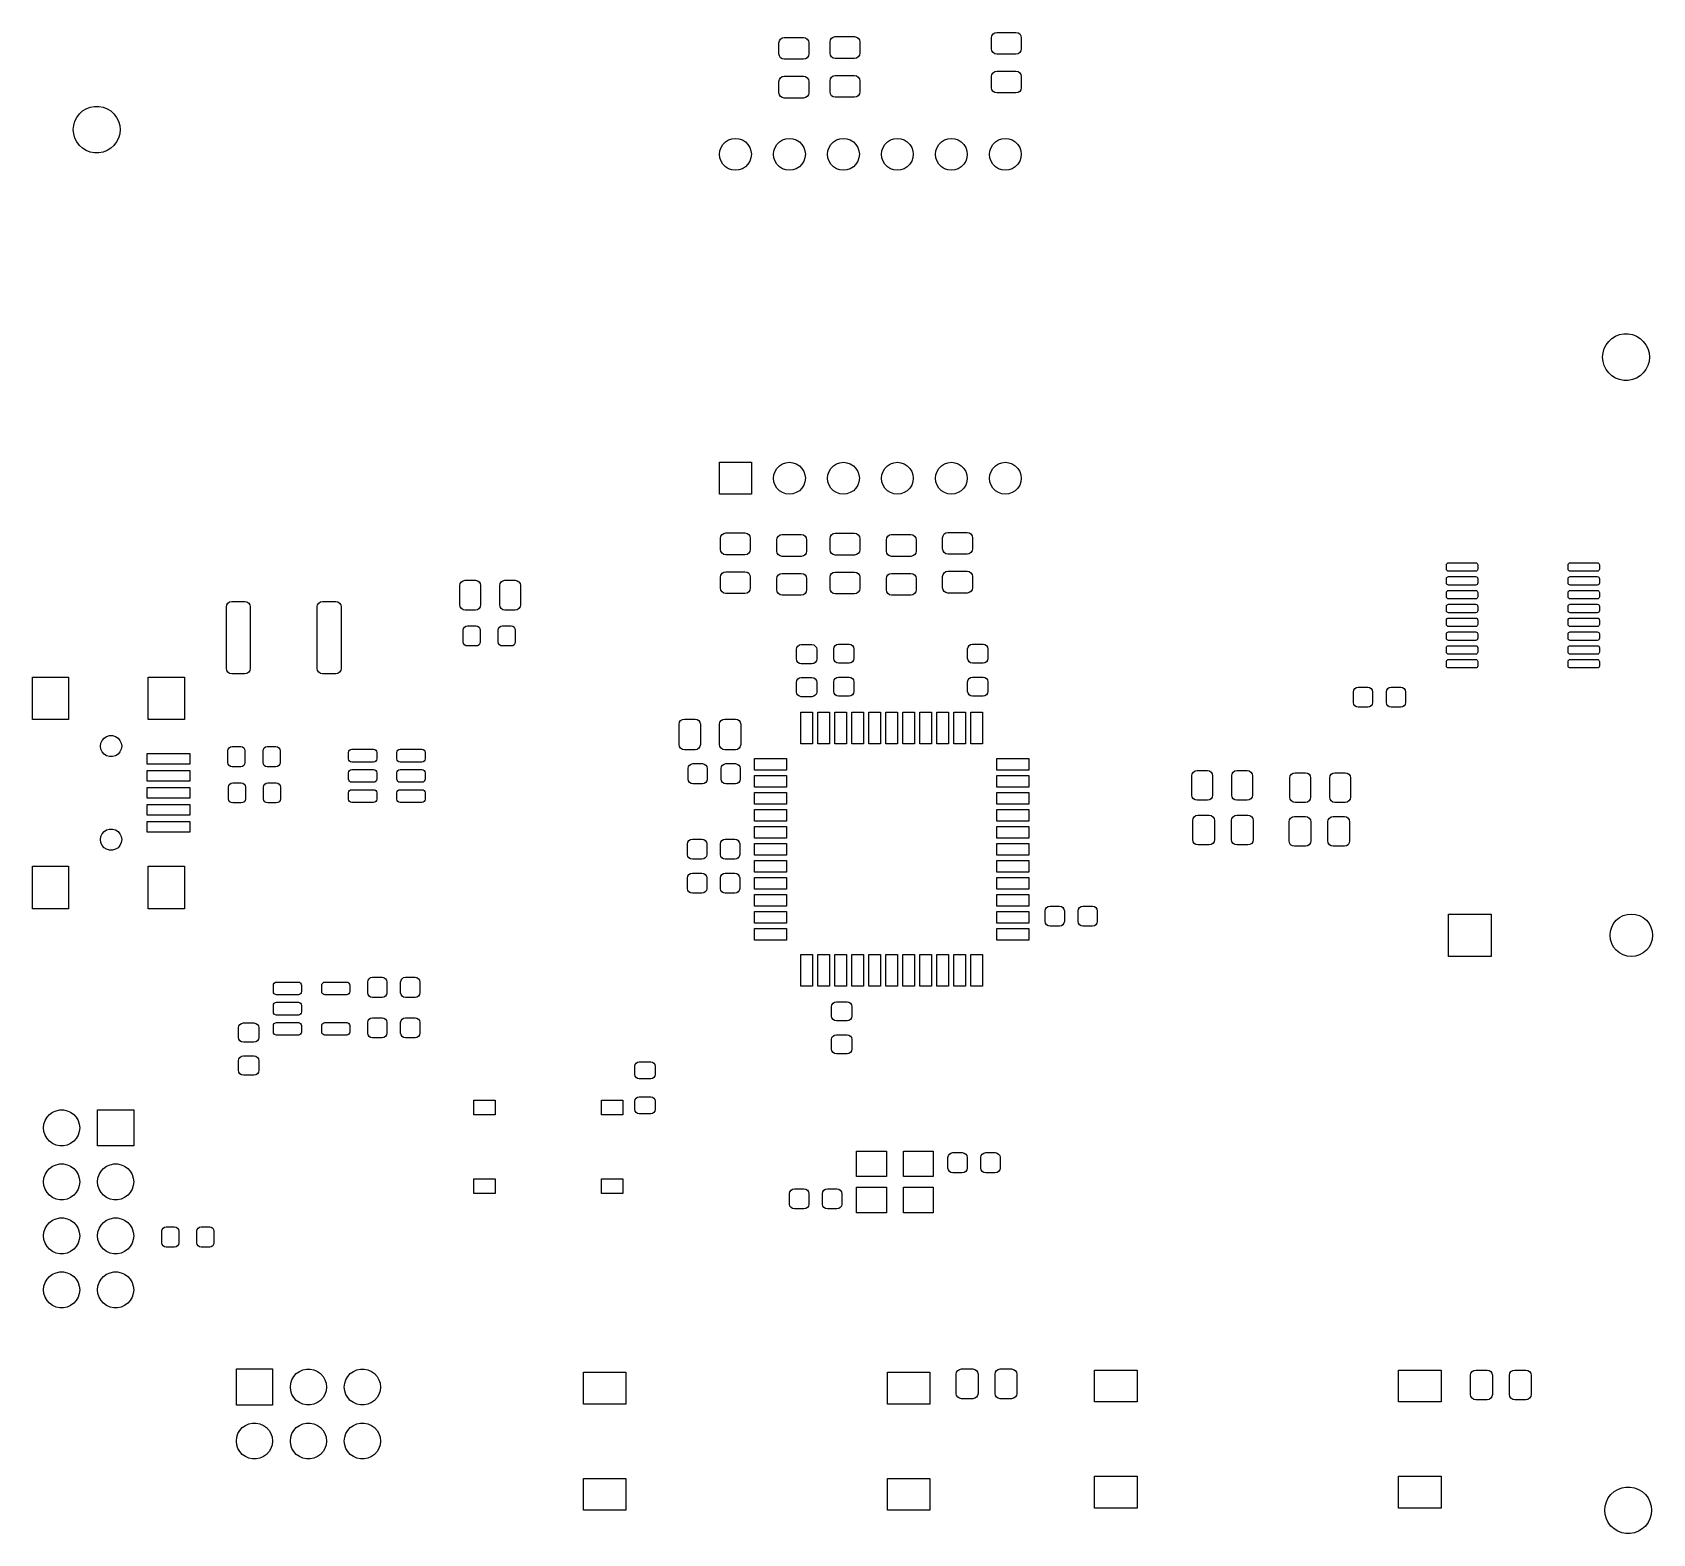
# Model space of a CAD drawing. Extents: x 5.13 to 8.13, y -3.91 to -1.13.
import ezdxf

# ---------------------------------------------------------------- set-up
doc = ezdxf.new("R2010")
doc.units = 0
doc.header["$MEASUREMENT"] = 0
doc.layers.add('BLACK', color=7, linetype='CONTINUOUS')

msp = doc.modelspace()

# ---------------------------------------------------------------- linework, layer by layer
at = {"layer": 'BLACK', "linetype": 'CONTINUOUS'}
for p, q in [((6.51453, -1.14239), (6.51666, -1.1392)), ((6.51666, -1.1392), (6.51986, -1.13707)), ((6.51986, -1.13707), (6.52362, -1.13632)), ((6.52362, -1.13632), (6.55906, -1.13632)), ((6.55906, -1.13632), (6.56282, -1.13707)), ((6.56282, -1.13707), (6.56601, -1.1392)), ((6.56601, -1.1392), (6.56815, -1.14239)), ((6.60902, -1.14092), (6.61115, -1.13773)), ((6.61115, -1.13773), (6.61434, -1.13559)), ((6.61434, -1.13559), (6.61811, -1.13484)), ((6.61811, -1.13484), (6.65354, -1.13484)), ((6.65354, -1.13484), (6.65731, -1.13559)), ((6.65731, -1.13559), (6.6605, -1.13773)), ((6.6605, -1.13773), (6.66264, -1.14092)), ((6.90748, -1.13681), (6.90823, -1.13304)), ((6.90748, -1.15748), (6.90748, -1.13681)), ((6.90823, -1.13304), (6.91036, -1.12985)), ((6.91036, -1.12985), (6.91356, -1.12772)), ((6.91356, -1.12772), (6.91732, -1.12697)), ((6.91732, -1.12697), (6.95276, -1.12697)), ((6.95276, -1.12697), (6.95652, -1.12772)), ((6.95652, -1.12772), (6.95972, -1.12985)), ((6.95972, -1.12985), (6.96185, -1.13304)), ((6.96185, -1.13304), (6.9626, -1.13681)), ((6.9626, -1.13681), (6.9626, -1.15748)), ((6.51378, -1.14616), (6.51453, -1.14239)), ((6.51378, -1.16683), (6.51378, -1.14616)), ((6.51453, -1.1706), (6.51378, -1.16683)), ((6.56815, -1.14239), (6.5689, -1.14616)), ((6.5689, -1.16683), (6.56815, -1.1706)), ((6.5689, -1.14616), (6.5689, -1.16683)), ((6.60827, -1.14469), (6.60902, -1.14092)), ((6.60827, -1.16535), (6.60827, -1.14469)), ((6.60902, -1.16912), (6.60827, -1.16535)), ((6.61115, -1.17231), (6.60902, -1.16912)), ((6.66264, -1.16912), (6.6605, -1.17231)), ((6.66264, -1.14092), (6.66339, -1.14469)), ((6.66339, -1.16535), (6.66264, -1.16912)), ((6.66339, -1.14469), (6.66339, -1.16535)), ((6.90823, -1.16125), (6.90748, -1.15748)), ((6.91036, -1.16444), (6.90823, -1.16125)), ((6.91356, -1.16657), (6.91036, -1.16444)), ((6.91732, -1.16732), (6.91356, -1.16657)), ((6.95276, -1.16732), (6.91732, -1.16732)), ((6.95652, -1.16657), (6.95276, -1.16732)), ((6.95972, -1.16444), (6.95652, -1.16657)), ((6.96185, -1.16125), (6.95972, -1.16444)), ((6.9626, -1.15748), (6.96185, -1.16125)), ((6.51666, -1.17379), (6.51453, -1.1706)), ((6.51986, -1.17592), (6.51666, -1.17379)), ((6.52362, -1.17667), (6.51986, -1.17592)), ((6.55906, -1.17667), (6.52362, -1.17667)), ((6.56282, -1.17592), (6.55906, -1.17667)), ((6.56601, -1.17379), (6.56282, -1.17592)), ((6.56815, -1.1706), (6.56601, -1.17379)), ((6.61434, -1.17445), (6.61115, -1.17231)), ((6.61811, -1.1752), (6.61434, -1.17445)), ((6.65354, -1.1752), (6.61811, -1.1752)), ((6.65731, -1.17445), (6.65354, -1.1752)), ((6.6605, -1.17231), (6.65731, -1.17445)), ((6.91036, -1.2017), (6.91356, -1.19957)), ((6.91356, -1.19957), (6.91732, -1.19882)), ((6.91732, -1.19882), (6.95276, -1.19882)), ((6.95276, -1.19882), (6.95652, -1.19957)), ((6.95652, -1.19957), (6.95972, -1.2017)), ((6.51378, -1.21801), (6.51453, -1.21425)), ((6.51378, -1.23868), (6.51378, -1.21801)), ((6.51453, -1.21425), (6.51666, -1.21105)), ((6.51666, -1.21105), (6.51986, -1.20892)), ((6.51986, -1.20892), (6.52362, -1.20817)), ((6.52362, -1.20817), (6.55906, -1.20817)), ((6.55906, -1.20817), (6.56282, -1.20892)), ((6.56282, -1.20892), (6.56601, -1.21105)), ((6.56601, -1.21105), (6.56815, -1.21425)), ((6.56815, -1.21425), (6.5689, -1.21801)), ((6.5689, -1.21801), (6.5689, -1.23868)), ((6.60827, -1.21654), (6.60902, -1.21277)), ((6.60827, -1.2372), (6.60827, -1.21654)), ((6.60902, -1.21277), (6.61115, -1.20958)), ((6.61115, -1.20958), (6.61434, -1.20744)), ((6.61434, -1.20744), (6.61811, -1.20669)), ((6.61811, -1.20669), (6.65354, -1.20669)), ((6.65354, -1.20669), (6.65731, -1.20744)), ((6.65731, -1.20744), (6.6605, -1.20958)), ((6.6605, -1.20958), (6.66264, -1.21277)), ((6.66264, -1.21277), (6.66339, -1.21654)), ((6.66339, -1.21654), (6.66339, -1.2372)), ((6.90748, -1.20866), (6.90823, -1.20489)), ((6.90748, -1.22933), (6.90748, -1.20866)), ((6.90823, -1.2331), (6.90748, -1.22933)), ((6.90823, -1.20489), (6.91036, -1.2017)), ((6.95972, -1.2017), (6.96185, -1.20489)), ((6.96185, -1.20489), (6.9626, -1.20866)), ((6.9626, -1.22933), (6.96185, -1.2331)), ((6.9626, -1.20866), (6.9626, -1.22933)), ((6.51453, -1.24245), (6.51378, -1.23868)), ((6.51666, -1.24564), (6.51453, -1.24245)), ((6.51986, -1.24777), (6.51666, -1.24564)), ((6.52362, -1.24852), (6.51986, -1.24777)), ((6.55906, -1.24852), (6.52362, -1.24852)), ((6.56282, -1.24777), (6.55906, -1.24852)), ((6.56601, -1.24564), (6.56282, -1.24777)), ((6.56815, -1.24245), (6.56601, -1.24564)), ((6.5689, -1.23868), (6.56815, -1.24245)), ((6.60902, -1.24097), (6.60827, -1.2372)), ((6.61115, -1.24416), (6.60902, -1.24097)), ((6.61434, -1.2463), (6.61115, -1.24416)), ((6.61811, -1.24705), (6.61434, -1.2463)), ((6.65354, -1.24705), (6.61811, -1.24705)), ((6.65731, -1.2463), (6.65354, -1.24705)), ((6.6605, -1.24416), (6.65731, -1.2463)), ((6.66264, -1.24097), (6.6605, -1.24416)), ((6.66339, -1.2372), (6.66264, -1.24097)), ((6.91036, -1.23629), (6.90823, -1.2331)), ((6.91356, -1.23842), (6.91036, -1.23629)), ((6.91732, -1.23917), (6.91356, -1.23842)), ((6.95276, -1.23917), (6.91732, -1.23917)), ((6.95652, -1.23842), (6.95276, -1.23917)), ((6.95972, -1.23629), (6.95652, -1.23842)), ((6.96185, -1.2331), (6.95972, -1.23629)), ((5.20962, -1.29144), (5.21318, -1.28429)), ((5.21318, -1.28429), (5.218, -1.27791)), ((5.218, -1.27791), (5.2239, -1.27253)), ((5.2239, -1.27253), (5.2307, -1.26832)), ((5.2307, -1.26832), (5.23815, -1.26543)), ((5.23815, -1.26543), (5.246, -1.26396)), ((5.246, -1.26396), (5.254, -1.26396)), ((5.254, -1.26396), (5.26185, -1.26543)), ((5.26185, -1.26543), (5.2693, -1.26832)), ((5.2693, -1.26832), (5.2761, -1.27253)), ((5.2761, -1.27253), (5.282, -1.27791)), ((5.282, -1.27791), (5.28682, -1.28429)), ((5.28682, -1.28429), (5.29038, -1.29144)), ((5.20669, -1.30709), (5.20743, -1.29913)), ((5.20743, -1.31504), (5.20669, -1.30709)), ((5.20743, -1.29913), (5.20962, -1.29144)), ((5.20962, -1.32273), (5.20743, -1.31504)), ((5.29038, -1.29144), (5.29257, -1.29913)), ((5.29257, -1.31504), (5.29038, -1.32273)), ((5.29257, -1.29913), (5.29331, -1.30709)), ((5.29331, -1.30709), (5.29257, -1.31504)), ((5.21318, -1.32988), (5.20962, -1.32273)), ((5.218, -1.33626), (5.21318, -1.32988)), ((5.2239, -1.34165), (5.218, -1.33626)), ((5.2307, -1.34585), (5.2239, -1.34165)), ((5.23815, -1.34874), (5.2307, -1.34585)), ((5.246, -1.35021), (5.23815, -1.34874)), ((5.254, -1.35021), (5.246, -1.35021)), ((5.26185, -1.34874), (5.254, -1.35021)), ((5.2693, -1.34585), (5.26185, -1.34874)), ((5.2761, -1.34165), (5.2693, -1.34585)), ((5.282, -1.33626), (5.2761, -1.34165)), ((5.28682, -1.32988), (5.282, -1.33626)), ((5.29038, -1.32273), (5.28682, -1.32988)), ((6.40354, -1.35276), (6.40428, -1.34619)), ((6.40428, -1.34619), (6.40647, -1.33994)), ((6.40647, -1.33994), (6.40999, -1.33435)), ((6.40999, -1.33435), (6.41466, -1.32967)), ((6.41466, -1.32967), (6.42026, -1.32615)), ((6.42026, -1.32615), (6.4265, -1.32397)), ((6.4265, -1.32397), (6.43307, -1.32323)), ((6.43307, -1.32323), (6.43964, -1.32397)), ((6.43964, -1.32397), (6.44588, -1.32615)), ((6.44588, -1.32615), (6.45148, -1.32967)), ((6.45148, -1.32967), (6.45616, -1.33435)), ((6.45616, -1.33435), (6.45967, -1.33994)), ((6.45967, -1.33994), (6.46186, -1.34619)), ((6.46186, -1.34619), (6.4626, -1.35276)), ((6.50354, -1.35276), (6.50428, -1.34619)), ((6.50428, -1.34619), (6.50647, -1.33994)), ((6.50647, -1.33994), (6.50999, -1.33435)), ((6.50999, -1.33435), (6.51466, -1.32967)), ((6.51466, -1.32967), (6.52026, -1.32615)), ((6.52026, -1.32615), (6.5265, -1.32397)), ((6.5265, -1.32397), (6.53307, -1.32323)), ((6.53307, -1.32323), (6.53964, -1.32397)), ((6.53964, -1.32397), (6.54588, -1.32615)), ((6.54588, -1.32615), (6.55148, -1.32967)), ((6.55148, -1.32967), (6.55616, -1.33435)), ((6.55616, -1.33435), (6.55967, -1.33994)), ((6.55967, -1.33994), (6.56186, -1.34619)), ((6.56186, -1.34619), (6.5626, -1.35276)), ((6.60354, -1.35276), (6.60428, -1.34619)), ((6.60428, -1.34619), (6.60647, -1.33994)), ((6.60647, -1.33994), (6.60999, -1.33435)), ((6.60999, -1.33435), (6.61466, -1.32967)), ((6.61466, -1.32967), (6.62026, -1.32615)), ((6.62026, -1.32615), (6.6265, -1.32397)), ((6.6265, -1.32397), (6.63307, -1.32323)), ((6.63307, -1.32323), (6.63964, -1.32397)), ((6.63964, -1.32397), (6.64588, -1.32615)), ((6.64588, -1.32615), (6.65148, -1.32967)), ((6.65148, -1.32967), (6.65616, -1.33435)), ((6.65616, -1.33435), (6.65967, -1.33994)), ((6.65967, -1.33994), (6.66186, -1.34619)), ((6.66186, -1.34619), (6.6626, -1.35276)), ((6.70354, -1.35276), (6.70428, -1.34619)), ((6.70428, -1.34619), (6.70647, -1.33994)), ((6.70647, -1.33994), (6.70999, -1.33435)), ((6.70999, -1.33435), (6.71466, -1.32967)), ((6.71466, -1.32967), (6.72026, -1.32615)), ((6.72026, -1.32615), (6.7265, -1.32397)), ((6.7265, -1.32397), (6.73307, -1.32323)), ((6.73307, -1.32323), (6.73964, -1.32397)), ((6.73964, -1.32397), (6.74588, -1.32615)), ((6.74588, -1.32615), (6.75148, -1.32967)), ((6.75148, -1.32967), (6.75616, -1.33435)), ((6.75616, -1.33435), (6.75967, -1.33994)), ((6.75967, -1.33994), (6.76186, -1.34619)), ((6.76186, -1.34619), (6.7626, -1.35276)), ((6.80354, -1.35276), (6.80428, -1.34619)), ((6.80428, -1.34619), (6.80647, -1.33994)), ((6.80647, -1.33994), (6.80999, -1.33435)), ((6.80999, -1.33435), (6.81466, -1.32967)), ((6.81466, -1.32967), (6.82026, -1.32615)), ((6.82026, -1.32615), (6.8265, -1.32397)), ((6.8265, -1.32397), (6.83307, -1.32323)), ((6.83307, -1.32323), (6.83964, -1.32397)), ((6.83964, -1.32397), (6.84588, -1.32615)), ((6.84588, -1.32615), (6.85148, -1.32967)), ((6.85148, -1.32967), (6.85616, -1.33435)), ((6.85616, -1.33435), (6.85967, -1.33994)), ((6.85967, -1.33994), (6.86186, -1.34619)), ((6.86186, -1.34619), (6.8626, -1.35276)), ((6.90354, -1.35276), (6.90428, -1.34619)), ((6.90428, -1.34619), (6.90647, -1.33994)), ((6.90647, -1.33994), (6.90999, -1.33435)), ((6.90999, -1.33435), (6.91466, -1.32967)), ((6.91466, -1.32967), (6.92026, -1.32615)), ((6.92026, -1.32615), (6.9265, -1.32397)), ((6.9265, -1.32397), (6.93307, -1.32323)), ((6.93307, -1.32323), (6.93964, -1.32397)), ((6.93964, -1.32397), (6.94588, -1.32615)), ((6.94588, -1.32615), (6.95148, -1.32967)), ((6.95148, -1.32967), (6.95616, -1.33435)), ((6.95616, -1.33435), (6.95967, -1.33994)), ((6.95967, -1.33994), (6.96186, -1.34619)), ((6.96186, -1.34619), (6.9626, -1.35276)), ((6.40428, -1.35933), (6.40354, -1.35276)), ((6.40647, -1.36557), (6.40428, -1.35933)), ((6.40999, -1.37117), (6.40647, -1.36557)), ((6.41466, -1.37584), (6.40999, -1.37117)), ((6.42026, -1.37936), (6.41466, -1.37584)), ((6.4265, -1.38154), (6.42026, -1.37936)), ((6.44588, -1.37936), (6.43964, -1.38154)), ((6.45148, -1.37584), (6.44588, -1.37936)), ((6.45616, -1.37117), (6.45148, -1.37584)), ((6.45967, -1.36557), (6.45616, -1.37117)), ((6.46186, -1.35933), (6.45967, -1.36557)), ((6.4626, -1.35276), (6.46186, -1.35933)), ((6.50428, -1.35933), (6.50354, -1.35276)), ((6.50647, -1.36557), (6.50428, -1.35933)), ((6.50999, -1.37117), (6.50647, -1.36557)), ((6.51466, -1.37584), (6.50999, -1.37117)), ((6.52026, -1.37936), (6.51466, -1.37584)), ((6.5265, -1.38154), (6.52026, -1.37936)), ((6.54588, -1.37936), (6.53964, -1.38154)), ((6.55148, -1.37584), (6.54588, -1.37936)), ((6.55616, -1.37117), (6.55148, -1.37584)), ((6.55967, -1.36557), (6.55616, -1.37117)), ((6.56186, -1.35933), (6.55967, -1.36557)), ((6.5626, -1.35276), (6.56186, -1.35933)), ((6.60428, -1.35933), (6.60354, -1.35276)), ((6.60647, -1.36557), (6.60428, -1.35933)), ((6.60999, -1.37117), (6.60647, -1.36557)), ((6.61466, -1.37584), (6.60999, -1.37117)), ((6.62026, -1.37936), (6.61466, -1.37584)), ((6.6265, -1.38154), (6.62026, -1.37936)), ((6.64588, -1.37936), (6.63964, -1.38154)), ((6.65148, -1.37584), (6.64588, -1.37936)), ((6.65616, -1.37117), (6.65148, -1.37584)), ((6.65967, -1.36557), (6.65616, -1.37117)), ((6.66186, -1.35933), (6.65967, -1.36557)), ((6.6626, -1.35276), (6.66186, -1.35933)), ((6.70428, -1.35933), (6.70354, -1.35276)), ((6.70647, -1.36557), (6.70428, -1.35933)), ((6.70999, -1.37117), (6.70647, -1.36557)), ((6.71466, -1.37584), (6.70999, -1.37117)), ((6.72026, -1.37936), (6.71466, -1.37584)), ((6.7265, -1.38154), (6.72026, -1.37936)), ((6.74588, -1.37936), (6.73964, -1.38154)), ((6.75148, -1.37584), (6.74588, -1.37936)), ((6.75616, -1.37117), (6.75148, -1.37584)), ((6.75967, -1.36557), (6.75616, -1.37117)), ((6.76186, -1.35933), (6.75967, -1.36557)), ((6.7626, -1.35276), (6.76186, -1.35933)), ((6.80428, -1.35933), (6.80354, -1.35276)), ((6.80647, -1.36557), (6.80428, -1.35933)), ((6.80999, -1.37117), (6.80647, -1.36557)), ((6.81466, -1.37584), (6.80999, -1.37117)), ((6.82026, -1.37936), (6.81466, -1.37584)), ((6.8265, -1.38154), (6.82026, -1.37936)), ((6.84588, -1.37936), (6.83964, -1.38154)), ((6.85148, -1.37584), (6.84588, -1.37936)), ((6.85616, -1.37117), (6.85148, -1.37584)), ((6.85967, -1.36557), (6.85616, -1.37117)), ((6.86186, -1.35933), (6.85967, -1.36557)), ((6.8626, -1.35276), (6.86186, -1.35933)), ((6.90428, -1.35933), (6.90354, -1.35276)), ((6.90647, -1.36557), (6.90428, -1.35933)), ((6.90999, -1.37117), (6.90647, -1.36557)), ((6.91466, -1.37584), (6.90999, -1.37117)), ((6.92026, -1.37936), (6.91466, -1.37584)), ((6.9265, -1.38154), (6.92026, -1.37936)), ((6.94588, -1.37936), (6.93964, -1.38154)), ((6.95148, -1.37584), (6.94588, -1.37936)), ((6.95616, -1.37117), (6.95148, -1.37584)), ((6.95967, -1.36557), (6.95616, -1.37117)), ((6.96186, -1.35933), (6.95967, -1.36557)), ((6.9626, -1.35276), (6.96186, -1.35933)), ((6.43307, -1.38228), (6.4265, -1.38154)), ((6.43964, -1.38154), (6.43307, -1.38228)), ((6.53307, -1.38228), (6.5265, -1.38154)), ((6.53964, -1.38154), (6.53307, -1.38228)), ((6.63307, -1.38228), (6.6265, -1.38154)), ((6.63964, -1.38154), (6.63307, -1.38228)), ((6.73307, -1.38228), (6.7265, -1.38154)), ((6.73964, -1.38154), (6.73307, -1.38228)), ((6.83307, -1.38228), (6.8265, -1.38154)), ((6.83964, -1.38154), (6.83307, -1.38228)), ((6.93307, -1.38228), (6.9265, -1.38154)), ((6.93964, -1.38154), (6.93307, -1.38228)), ((8.04229, -1.7127), (8.04586, -1.70555)), ((8.04586, -1.70555), (8.05067, -1.69917)), ((8.05067, -1.69917), (8.05658, -1.69379)), ((8.05658, -1.69379), (8.06337, -1.68958)), ((8.06337, -1.68958), (8.07083, -1.68669)), ((8.07083, -1.68669), (8.07868, -1.68522)), ((8.07868, -1.68522), (8.08667, -1.68522)), ((8.08667, -1.68522), (8.09453, -1.68669)), ((8.09453, -1.68669), (8.10198, -1.68958)), ((8.10198, -1.68958), (8.10878, -1.69379)), ((8.10878, -1.69379), (8.11468, -1.69917)), ((8.11468, -1.69917), (8.1195, -1.70555)), ((8.1195, -1.70555), (8.12306, -1.7127)), ((8.03937, -1.72835), (8.04011, -1.72039)), ((8.04011, -1.7363), (8.03937, -1.72835)), ((8.04011, -1.72039), (8.04229, -1.7127)), ((8.04229, -1.74399), (8.04011, -1.7363)), ((8.12306, -1.7127), (8.12525, -1.72039)), ((8.12525, -1.7363), (8.12306, -1.74399)), ((8.12525, -1.72039), (8.12598, -1.72835)), ((8.12598, -1.72835), (8.12525, -1.7363)), ((8.04586, -1.75114), (8.04229, -1.74399)), ((8.05067, -1.75752), (8.04586, -1.75114)), ((8.05658, -1.76291), (8.05067, -1.75752)), ((8.06337, -1.76711), (8.05658, -1.76291)), ((8.07083, -1.77), (8.06337, -1.76711)), ((8.07868, -1.77147), (8.07083, -1.77)), ((8.09453, -1.77), (8.08667, -1.77147)), ((8.10198, -1.76711), (8.09453, -1.77)), ((8.10878, -1.76291), (8.10198, -1.76711)), ((8.11468, -1.75752), (8.10878, -1.76291)), ((8.1195, -1.75114), (8.11468, -1.75752)), ((8.12306, -1.74399), (8.1195, -1.75114)), ((8.08667, -1.77147), (8.07868, -1.77147)), ((6.40354, -1.98228), (6.40354, -1.92323)), ((6.40354, -1.92323), (6.4626, -1.92323)), ((6.4626, -1.92323), (6.4626, -1.98228)), ((6.50354, -1.95276), (6.50428, -1.94619)), ((6.50428, -1.94619), (6.50647, -1.93994)), ((6.50647, -1.93994), (6.50999, -1.93435)), ((6.50999, -1.93435), (6.51466, -1.92967)), ((6.51466, -1.92967), (6.52026, -1.92615)), ((6.52026, -1.92615), (6.5265, -1.92397)), ((6.5265, -1.92397), (6.53307, -1.92323)), ((6.53307, -1.92323), (6.53964, -1.92397)), ((6.53964, -1.92397), (6.54588, -1.92615)), ((6.54588, -1.92615), (6.55148, -1.92967)), ((6.55148, -1.92967), (6.55616, -1.93435)), ((6.55616, -1.93435), (6.55967, -1.93994)), ((6.55967, -1.93994), (6.56186, -1.94619)), ((6.56186, -1.94619), (6.5626, -1.95276)), ((6.60354, -1.95276), (6.60428, -1.94619)), ((6.60428, -1.94619), (6.60647, -1.93994)), ((6.60647, -1.93994), (6.60999, -1.93435)), ((6.60999, -1.93435), (6.61466, -1.92967)), ((6.61466, -1.92967), (6.62026, -1.92615)), ((6.62026, -1.92615), (6.6265, -1.92397)), ((6.6265, -1.92397), (6.63307, -1.92323)), ((6.63307, -1.92323), (6.63964, -1.92397)), ((6.63964, -1.92397), (6.64588, -1.92615)), ((6.64588, -1.92615), (6.65148, -1.92967)), ((6.65148, -1.92967), (6.65616, -1.93435)), ((6.65616, -1.93435), (6.65967, -1.93994)), ((6.65967, -1.93994), (6.66186, -1.94619)), ((6.66186, -1.94619), (6.6626, -1.95276)), ((6.70354, -1.95276), (6.70428, -1.94619)), ((6.70428, -1.94619), (6.70647, -1.93994)), ((6.70647, -1.93994), (6.70999, -1.93435)), ((6.70999, -1.93435), (6.71466, -1.92967)), ((6.71466, -1.92967), (6.72026, -1.92615)), ((6.72026, -1.92615), (6.7265, -1.92397)), ((6.7265, -1.92397), (6.73307, -1.92323)), ((6.73307, -1.92323), (6.73964, -1.92397)), ((6.73964, -1.92397), (6.74588, -1.92615)), ((6.74588, -1.92615), (6.75148, -1.92967)), ((6.75148, -1.92967), (6.75616, -1.93435)), ((6.75616, -1.93435), (6.75967, -1.93994)), ((6.75967, -1.93994), (6.76186, -1.94619)), ((6.76186, -1.94619), (6.7626, -1.95276)), ((6.80354, -1.95276), (6.80428, -1.94619)), ((6.80428, -1.94619), (6.80647, -1.93994)), ((6.80647, -1.93994), (6.80999, -1.93435)), ((6.80999, -1.93435), (6.81466, -1.92967)), ((6.81466, -1.92967), (6.82026, -1.92615)), ((6.82026, -1.92615), (6.8265, -1.92397)), ((6.8265, -1.92397), (6.83307, -1.92323)), ((6.83307, -1.92323), (6.83964, -1.92397)), ((6.83964, -1.92397), (6.84588, -1.92615)), ((6.84588, -1.92615), (6.85148, -1.92967)), ((6.85148, -1.92967), (6.85616, -1.93435)), ((6.85616, -1.93435), (6.85967, -1.93994)), ((6.85967, -1.93994), (6.86186, -1.94619)), ((6.86186, -1.94619), (6.8626, -1.95276)), ((6.90354, -1.95276), (6.90428, -1.94619)), ((6.90428, -1.94619), (6.90647, -1.93994)), ((6.90647, -1.93994), (6.90999, -1.93435)), ((6.90999, -1.93435), (6.91466, -1.92967)), ((6.91466, -1.92967), (6.92026, -1.92615)), ((6.92026, -1.92615), (6.9265, -1.92397)), ((6.9265, -1.92397), (6.93307, -1.92323)), ((6.93307, -1.92323), (6.93964, -1.92397)), ((6.93964, -1.92397), (6.94588, -1.92615)), ((6.94588, -1.92615), (6.95148, -1.92967)), ((6.95148, -1.92967), (6.95616, -1.93435)), ((6.95616, -1.93435), (6.95967, -1.93994)), ((6.95967, -1.93994), (6.96186, -1.94619)), ((6.96186, -1.94619), (6.9626, -1.95276)), ((6.50428, -1.95933), (6.50354, -1.95276)), ((6.50647, -1.96557), (6.50428, -1.95933)), ((6.50999, -1.97117), (6.50647, -1.96557)), ((6.51466, -1.97584), (6.50999, -1.97117)), ((6.52026, -1.97936), (6.51466, -1.97584)), ((6.5265, -1.98154), (6.52026, -1.97936)), ((6.54588, -1.97936), (6.53964, -1.98154)), ((6.55148, -1.97584), (6.54588, -1.97936)), ((6.55616, -1.97117), (6.55148, -1.97584)), ((6.55967, -1.96557), (6.55616, -1.97117)), ((6.56186, -1.95933), (6.55967, -1.96557)), ((6.5626, -1.95276), (6.56186, -1.95933)), ((6.60428, -1.95933), (6.60354, -1.95276)), ((6.60647, -1.96557), (6.60428, -1.95933)), ((6.60999, -1.97117), (6.60647, -1.96557)), ((6.61466, -1.97584), (6.60999, -1.97117)), ((6.62026, -1.97936), (6.61466, -1.97584)), ((6.6265, -1.98154), (6.62026, -1.97936)), ((6.64588, -1.97936), (6.63964, -1.98154)), ((6.65148, -1.97584), (6.64588, -1.97936)), ((6.65616, -1.97117), (6.65148, -1.97584)), ((6.65967, -1.96557), (6.65616, -1.97117)), ((6.66186, -1.95933), (6.65967, -1.96557)), ((6.6626, -1.95276), (6.66186, -1.95933)), ((6.70428, -1.95933), (6.70354, -1.95276)), ((6.70647, -1.96557), (6.70428, -1.95933)), ((6.70999, -1.97117), (6.70647, -1.96557)), ((6.71466, -1.97584), (6.70999, -1.97117)), ((6.72026, -1.97936), (6.71466, -1.97584)), ((6.7265, -1.98154), (6.72026, -1.97936)), ((6.74588, -1.97936), (6.73964, -1.98154)), ((6.75148, -1.97584), (6.74588, -1.97936)), ((6.75616, -1.97117), (6.75148, -1.97584)), ((6.75967, -1.96557), (6.75616, -1.97117)), ((6.76186, -1.95933), (6.75967, -1.96557)), ((6.7626, -1.95276), (6.76186, -1.95933)), ((6.80428, -1.95933), (6.80354, -1.95276)), ((6.80647, -1.96557), (6.80428, -1.95933)), ((6.80999, -1.97117), (6.80647, -1.96557)), ((6.81466, -1.97584), (6.80999, -1.97117)), ((6.82026, -1.97936), (6.81466, -1.97584)), ((6.8265, -1.98154), (6.82026, -1.97936)), ((6.84588, -1.97936), (6.83964, -1.98154)), ((6.85148, -1.97584), (6.84588, -1.97936)), ((6.85616, -1.97117), (6.85148, -1.97584)), ((6.85967, -1.96557), (6.85616, -1.97117)), ((6.86186, -1.95933), (6.85967, -1.96557)), ((6.8626, -1.95276), (6.86186, -1.95933)), ((6.90428, -1.95933), (6.90354, -1.95276)), ((6.90647, -1.96557), (6.90428, -1.95933)), ((6.90999, -1.97117), (6.90647, -1.96557)), ((6.91466, -1.97584), (6.90999, -1.97117)), ((6.92026, -1.97936), (6.91466, -1.97584)), ((6.9265, -1.98154), (6.92026, -1.97936)), ((6.94588, -1.97936), (6.93964, -1.98154)), ((6.95148, -1.97584), (6.94588, -1.97936)), ((6.95616, -1.97117), (6.95148, -1.97584)), ((6.95967, -1.96557), (6.95616, -1.97117)), ((6.96186, -1.95933), (6.95967, -1.96557)), ((6.9626, -1.95276), (6.96186, -1.95933)), ((6.4626, -1.98228), (6.40354, -1.98228)), ((6.53307, -1.98228), (6.5265, -1.98154)), ((6.53964, -1.98154), (6.53307, -1.98228)), ((6.63307, -1.98228), (6.6265, -1.98154)), ((6.63964, -1.98154), (6.63307, -1.98228)), ((6.73307, -1.98228), (6.7265, -1.98154)), ((6.73964, -1.98154), (6.73307, -1.98228)), ((6.83307, -1.98228), (6.8265, -1.98154)), ((6.83964, -1.98154), (6.83307, -1.98228)), ((6.93307, -1.98228), (6.9265, -1.98154)), ((6.93964, -1.98154), (6.93307, -1.98228)), ((6.40551, -2.06388), (6.40626, -2.06011)), ((6.40551, -2.08455), (6.40551, -2.06388)), ((6.40626, -2.06011), (6.40839, -2.05692)), ((6.40839, -2.05692), (6.41159, -2.05478)), ((6.41159, -2.05478), (6.41535, -2.05404)), ((6.41535, -2.05404), (6.45079, -2.05404)), ((6.45079, -2.05404), (6.45455, -2.05478)), ((6.45455, -2.05478), (6.45775, -2.05692)), ((6.45775, -2.05692), (6.45988, -2.06011)), ((6.45988, -2.06011), (6.46063, -2.06388)), ((6.46063, -2.06388), (6.46063, -2.08455)), ((6.50984, -2.06683), (6.51059, -2.06306)), ((6.50984, -2.0875), (6.50984, -2.06683)), ((6.51059, -2.06306), (6.51273, -2.05987)), ((6.51273, -2.05987), (6.51592, -2.05774)), ((6.51592, -2.05774), (6.51969, -2.05699)), ((6.51969, -2.05699), (6.55512, -2.05699)), ((6.55512, -2.05699), (6.55888, -2.05774)), ((6.55888, -2.05774), (6.56208, -2.05987)), ((6.56208, -2.05987), (6.56421, -2.06306)), ((6.56421, -2.06306), (6.56496, -2.06683)), ((6.56496, -2.06683), (6.56496, -2.0875)), ((6.60827, -2.06437), (6.60902, -2.0606)), ((6.60827, -2.08504), (6.60827, -2.06437)), ((6.60902, -2.0606), (6.61115, -2.05741)), ((6.61115, -2.05741), (6.61434, -2.05528)), ((6.61434, -2.05528), (6.61811, -2.05453)), ((6.61811, -2.05453), (6.65354, -2.05453)), ((6.65354, -2.05453), (6.65731, -2.05528)), ((6.65731, -2.05528), (6.6605, -2.05741)), ((6.6605, -2.05741), (6.66264, -2.0606)), ((6.66264, -2.0606), (6.66339, -2.06437)), ((6.66339, -2.06437), (6.66339, -2.08504)), ((6.7126, -2.06683), (6.71335, -2.06306)), ((6.7126, -2.0875), (6.7126, -2.06683)), ((6.71335, -2.06306), (6.71548, -2.05987)), ((6.71548, -2.05987), (6.71867, -2.05774)), ((6.71867, -2.05774), (6.72244, -2.05699)), ((6.72244, -2.05699), (6.75787, -2.05699)), ((6.75787, -2.05699), (6.76164, -2.05774)), ((6.76164, -2.05774), (6.76483, -2.05987)), ((6.76483, -2.05987), (6.76697, -2.06306)), ((6.76697, -2.06306), (6.76772, -2.06683)), ((6.76772, -2.06683), (6.76772, -2.0875)), ((6.81693, -2.06289), (6.81768, -2.05913)), ((6.81693, -2.08356), (6.81693, -2.06289)), ((6.81768, -2.05913), (6.81981, -2.05593)), ((6.81981, -2.05593), (6.82301, -2.0538)), ((6.82301, -2.0538), (6.82677, -2.05305)), ((6.82677, -2.05305), (6.8622, -2.05305)), ((6.8622, -2.05305), (6.86597, -2.0538)), ((6.86597, -2.0538), (6.86916, -2.05593)), ((6.86916, -2.05593), (6.8713, -2.05913)), ((6.8713, -2.05913), (6.87205, -2.06289)), ((6.87205, -2.06289), (6.87205, -2.08356)), ((6.40626, -2.08831), (6.40551, -2.08455)), ((6.40839, -2.09151), (6.40626, -2.08831)), ((6.41159, -2.09364), (6.40839, -2.09151)), ((6.41535, -2.09439), (6.41159, -2.09364)), ((6.45079, -2.09439), (6.41535, -2.09439)), ((6.45455, -2.09364), (6.45079, -2.09439)), ((6.45775, -2.09151), (6.45455, -2.09364)), ((6.45988, -2.08831), (6.45775, -2.09151)), ((6.46063, -2.08455), (6.45988, -2.08831)), ((6.51059, -2.09127), (6.50984, -2.0875)), ((6.51273, -2.09446), (6.51059, -2.09127)), ((6.51592, -2.09659), (6.51273, -2.09446)), ((6.51969, -2.09734), (6.51592, -2.09659)), ((6.55512, -2.09734), (6.51969, -2.09734)), ((6.55888, -2.09659), (6.55512, -2.09734)), ((6.56208, -2.09446), (6.55888, -2.09659)), ((6.56421, -2.09127), (6.56208, -2.09446)), ((6.56496, -2.0875), (6.56421, -2.09127)), ((6.60902, -2.08881), (6.60827, -2.08504)), ((6.61115, -2.092), (6.60902, -2.08881)), ((6.61434, -2.09413), (6.61115, -2.092)), ((6.61811, -2.09488), (6.61434, -2.09413)), ((6.65354, -2.09488), (6.61811, -2.09488)), ((6.65731, -2.09413), (6.65354, -2.09488)), ((6.6605, -2.092), (6.65731, -2.09413)), ((6.66264, -2.08881), (6.6605, -2.092)), ((6.66339, -2.08504), (6.66264, -2.08881)), ((6.71335, -2.09127), (6.7126, -2.0875)), ((6.71548, -2.09446), (6.71335, -2.09127)), ((6.71867, -2.09659), (6.71548, -2.09446)), ((6.72244, -2.09734), (6.71867, -2.09659)), ((6.75787, -2.09734), (6.72244, -2.09734)), ((6.76164, -2.09659), (6.75787, -2.09734)), ((6.76483, -2.09446), (6.76164, -2.09659)), ((6.76697, -2.09127), (6.76483, -2.09446)), ((6.76772, -2.0875), (6.76697, -2.09127)), ((6.81768, -2.08733), (6.81693, -2.08356)), ((6.81981, -2.09052), (6.81768, -2.08733)), ((6.82301, -2.09266), (6.81981, -2.09052)), ((6.82677, -2.09341), (6.82301, -2.09266)), ((6.8622, -2.09341), (6.82677, -2.09341)), ((6.86597, -2.09266), (6.8622, -2.09341)), ((6.86916, -2.09052), (6.86597, -2.09266)), ((6.8713, -2.08733), (6.86916, -2.09052)), ((6.87205, -2.08356), (6.8713, -2.08733)), ((6.40626, -2.13196), (6.40839, -2.12877)), ((6.40839, -2.12877), (6.41159, -2.12664)), ((6.41159, -2.12664), (6.41535, -2.12589)), ((6.41535, -2.12589), (6.45079, -2.12589)), ((6.45079, -2.12589), (6.45455, -2.12664)), ((6.45455, -2.12664), (6.45775, -2.12877)), ((6.45775, -2.12877), (6.45988, -2.13196)), ((6.51273, -2.13172), (6.51592, -2.12959)), ((6.51592, -2.12959), (6.51969, -2.12884)), ((6.51969, -2.12884), (6.55512, -2.12884)), ((6.55512, -2.12884), (6.55888, -2.12959)), ((6.55888, -2.12959), (6.56208, -2.13172)), ((6.60902, -2.13245), (6.61115, -2.12926)), ((6.61115, -2.12926), (6.61434, -2.12713)), ((6.61434, -2.12713), (6.61811, -2.12638)), ((6.61811, -2.12638), (6.65354, -2.12638)), ((6.65354, -2.12638), (6.65731, -2.12713)), ((6.65731, -2.12713), (6.6605, -2.12926)), ((6.6605, -2.12926), (6.66264, -2.13245)), ((6.71548, -2.13172), (6.71867, -2.12959)), ((6.71867, -2.12959), (6.72244, -2.12884)), ((6.72244, -2.12884), (6.75787, -2.12884)), ((6.75787, -2.12884), (6.76164, -2.12959)), ((6.76164, -2.12959), (6.76483, -2.13172)), ((6.81768, -2.13098), (6.81981, -2.12778)), ((6.81981, -2.12778), (6.82301, -2.12565)), ((6.82301, -2.12565), (6.82677, -2.1249)), ((6.82677, -2.1249), (6.8622, -2.1249)), ((6.8622, -2.1249), (6.86597, -2.12565)), ((6.86597, -2.12565), (6.86916, -2.12778)), ((6.86916, -2.12778), (6.8713, -2.13098)), ((7.75, -2.11319), (7.7503, -2.11168)), ((7.75, -2.12106), (7.75, -2.11319)), ((7.7503, -2.12257), (7.75, -2.12106)), ((7.7503, -2.11168), (7.75115, -2.11041)), ((7.75115, -2.12385), (7.7503, -2.12257)), ((7.75115, -2.11041), (7.75243, -2.10955)), ((7.75243, -2.1247), (7.75115, -2.12385)), ((7.75243, -2.10955), (7.75394, -2.10925)), ((7.75394, -2.125), (7.75243, -2.1247)), ((7.75394, -2.10925), (7.80413, -2.10925)), ((7.80413, -2.125), (7.75394, -2.125)), ((7.80413, -2.10925), (7.80564, -2.10955)), ((7.80564, -2.1247), (7.80413, -2.125)), ((7.80564, -2.10955), (7.80692, -2.11041)), ((7.80692, -2.12385), (7.80564, -2.1247)), ((7.80692, -2.11041), (7.80777, -2.11168)), ((7.80777, -2.12257), (7.80692, -2.12385)), ((7.80777, -2.11168), (7.80807, -2.11319)), ((7.80807, -2.12106), (7.80777, -2.12257)), ((7.80807, -2.11319), (7.80807, -2.12106)), ((7.97539, -2.11319), (7.97569, -2.11168)), ((7.97539, -2.12106), (7.97539, -2.11319)), ((7.97569, -2.12257), (7.97539, -2.12106)), ((7.97569, -2.11168), (7.97655, -2.11041)), ((7.97655, -2.12385), (7.97569, -2.12257)), ((7.97655, -2.11041), (7.97782, -2.10955)), ((7.97782, -2.1247), (7.97655, -2.12385)), ((7.97782, -2.10955), (7.97933, -2.10925)), ((7.97933, -2.125), (7.97782, -2.1247)), ((7.97933, -2.10925), (8.02953, -2.10925)), ((8.02953, -2.125), (7.97933, -2.125)), ((8.02953, -2.10925), (8.03103, -2.10955)), ((8.03103, -2.1247), (8.02953, -2.125)), ((8.03103, -2.10955), (8.03231, -2.11041)), ((8.03231, -2.12385), (8.03103, -2.1247)), ((8.03231, -2.11041), (8.03316, -2.11168)), ((8.03316, -2.12257), (8.03231, -2.12385)), ((8.03316, -2.11168), (8.03346, -2.11319)), ((8.03346, -2.12106), (8.03316, -2.12257)), ((8.03346, -2.11319), (8.03346, -2.12106)), ((5.92274, -2.15133), (5.92347, -2.14766)), ((5.92274, -2.18725), (5.92274, -2.15133)), ((5.92347, -2.14766), (5.92555, -2.14454)), ((5.92555, -2.14454), (5.92866, -2.14246)), ((5.92866, -2.14246), (5.93233, -2.14173)), ((5.93233, -2.14173), (5.95153, -2.14173)), ((5.95153, -2.14173), (5.9552, -2.14246)), ((5.9552, -2.14246), (5.95831, -2.14454)), ((5.95831, -2.14454), (5.96039, -2.14766)), ((5.96039, -2.14766), (5.96112, -2.15133)), ((5.96112, -2.15133), (5.96112, -2.18725)), ((5.99656, -2.15133), (5.99729, -2.14766)), ((5.99656, -2.18725), (5.99656, -2.15133)), ((5.99729, -2.14766), (5.99937, -2.14454)), ((5.99937, -2.14454), (6.00248, -2.14246)), ((6.00248, -2.14246), (6.00615, -2.14173)), ((6.00615, -2.14173), (6.02534, -2.14173)), ((6.02534, -2.14173), (6.02902, -2.14246)), ((6.02902, -2.14246), (6.03213, -2.14454)), ((6.03213, -2.14454), (6.03421, -2.14766)), ((6.03421, -2.14766), (6.03494, -2.15133)), ((6.03494, -2.15133), (6.03494, -2.18725)), ((6.40551, -2.13573), (6.40626, -2.13196)), ((6.40551, -2.1564), (6.40551, -2.13573)), ((6.40626, -2.16016), (6.40551, -2.1564)), ((6.40839, -2.16336), (6.40626, -2.16016)), ((6.45988, -2.16016), (6.45775, -2.16336)), ((6.45988, -2.13196), (6.46063, -2.13573)), ((6.46063, -2.1564), (6.45988, -2.16016)), ((6.46063, -2.13573), (6.46063, -2.1564)), ((6.50984, -2.13868), (6.51059, -2.13491)), ((6.50984, -2.15935), (6.50984, -2.13868)), ((6.51059, -2.16312), (6.50984, -2.15935)), ((6.51059, -2.13491), (6.51273, -2.13172)), ((6.56208, -2.13172), (6.56421, -2.13491)), ((6.56421, -2.13491), (6.56496, -2.13868)), ((6.56496, -2.15935), (6.56421, -2.16312)), ((6.56496, -2.13868), (6.56496, -2.15935)), ((6.60827, -2.13622), (6.60902, -2.13245)), ((6.60827, -2.15689), (6.60827, -2.13622)), ((6.60902, -2.16066), (6.60827, -2.15689)), ((6.61115, -2.16385), (6.60902, -2.16066)), ((6.66264, -2.16066), (6.6605, -2.16385)), ((6.66264, -2.13245), (6.66339, -2.13622)), ((6.66339, -2.15689), (6.66264, -2.16066)), ((6.66339, -2.13622), (6.66339, -2.15689)), ((6.7126, -2.13868), (6.71335, -2.13491)), ((6.7126, -2.15935), (6.7126, -2.13868)), ((6.71335, -2.16312), (6.7126, -2.15935)), ((6.71335, -2.13491), (6.71548, -2.13172)), ((6.76483, -2.13172), (6.76697, -2.13491)), ((6.76697, -2.13491), (6.76772, -2.13868)), ((6.76772, -2.15935), (6.76697, -2.16312)), ((6.76772, -2.13868), (6.76772, -2.15935)), ((6.81693, -2.13474), (6.81768, -2.13098)), ((6.81693, -2.15541), (6.81693, -2.13474)), ((6.81768, -2.15918), (6.81693, -2.15541)), ((6.81981, -2.16237), (6.81768, -2.15918)), ((6.8713, -2.15918), (6.86916, -2.16237)), ((6.8713, -2.13098), (6.87205, -2.13474)), ((6.87205, -2.15541), (6.8713, -2.15918)), ((6.87205, -2.13474), (6.87205, -2.15541)), ((7.75, -2.13878), (7.7503, -2.13727)), ((7.75, -2.14665), (7.75, -2.13878)), ((7.7503, -2.14816), (7.75, -2.14665)), ((7.7503, -2.13727), (7.75115, -2.136)), ((7.75115, -2.14944), (7.7503, -2.14816)), ((7.75115, -2.136), (7.75243, -2.13514)), ((7.75243, -2.15029), (7.75115, -2.14944)), ((7.75243, -2.13514), (7.75394, -2.13484)), ((7.75394, -2.15059), (7.75243, -2.15029)), ((7.75243, -2.16073), (7.75394, -2.16043)), ((7.75394, -2.13484), (7.80413, -2.13484)), ((7.80413, -2.15059), (7.75394, -2.15059)), ((7.75394, -2.16043), (7.80413, -2.16043)), ((7.80413, -2.13484), (7.80564, -2.13514)), ((7.80564, -2.15029), (7.80413, -2.15059)), ((7.80413, -2.16043), (7.80564, -2.16073)), ((7.80564, -2.13514), (7.80692, -2.136)), ((7.80692, -2.14944), (7.80564, -2.15029)), ((7.80692, -2.136), (7.80777, -2.13727)), ((7.80777, -2.14816), (7.80692, -2.14944)), ((7.80777, -2.13727), (7.80807, -2.13878)), ((7.80807, -2.14665), (7.80777, -2.14816)), ((7.80807, -2.13878), (7.80807, -2.14665)), ((7.97539, -2.13878), (7.97569, -2.13727)), ((7.97539, -2.14665), (7.97539, -2.13878)), ((7.97569, -2.14816), (7.97539, -2.14665)), ((7.97569, -2.13727), (7.97655, -2.136)), ((7.97655, -2.14944), (7.97569, -2.14816)), ((7.97655, -2.136), (7.97782, -2.13514)), ((7.97782, -2.15029), (7.97655, -2.14944)), ((7.97782, -2.13514), (7.97933, -2.13484)), ((7.97933, -2.15059), (7.97782, -2.15029)), ((7.97782, -2.16073), (7.97933, -2.16043)), ((7.97933, -2.13484), (8.02953, -2.13484)), ((8.02953, -2.15059), (7.97933, -2.15059)), ((7.97933, -2.16043), (8.02953, -2.16043)), ((8.02953, -2.13484), (8.03103, -2.13514)), ((8.03103, -2.15029), (8.02953, -2.15059)), ((8.02953, -2.16043), (8.03103, -2.16073)), ((8.03103, -2.13514), (8.03231, -2.136)), ((8.03231, -2.14944), (8.03103, -2.15029)), ((8.03231, -2.136), (8.03316, -2.13727)), ((8.03316, -2.14816), (8.03231, -2.14944)), ((8.03316, -2.13727), (8.03346, -2.13878)), ((8.03346, -2.14665), (8.03316, -2.14816)), ((8.03346, -2.13878), (8.03346, -2.14665)), ((5.49016, -2.19094), (5.49091, -2.18718)), ((5.49091, -2.18718), (5.49304, -2.18399)), ((5.49304, -2.18399), (5.49623, -2.18185)), ((5.49623, -2.18185), (5.5, -2.1811)), ((5.5, -2.1811), (5.52461, -2.1811)), ((5.52461, -2.1811), (5.52837, -2.18185)), ((5.52837, -2.18185), (5.53157, -2.18399)), ((5.53157, -2.18399), (5.5337, -2.18718)), ((5.5337, -2.18718), (5.53445, -2.19094)), ((5.65846, -2.19094), (5.65921, -2.18718)), ((5.65921, -2.18718), (5.66135, -2.18399)), ((5.66135, -2.18399), (5.66454, -2.18185)), ((5.66454, -2.18185), (5.66831, -2.1811)), ((5.66831, -2.1811), (5.69291, -2.1811)), ((5.69291, -2.1811), (5.69668, -2.18185)), ((5.69668, -2.18185), (5.69987, -2.18399)), ((5.69987, -2.18399), (5.70201, -2.18718)), ((5.70201, -2.18718), (5.70276, -2.19094)), ((5.92347, -2.19093), (5.92274, -2.18725)), ((5.96112, -2.18725), (5.96039, -2.19093)), ((5.99729, -2.19093), (5.99656, -2.18725)), ((6.03494, -2.18725), (6.03421, -2.19093)), ((6.41159, -2.16549), (6.40839, -2.16336)), ((6.41535, -2.16624), (6.41159, -2.16549)), ((6.45079, -2.16624), (6.41535, -2.16624)), ((6.45455, -2.16549), (6.45079, -2.16624)), ((6.45775, -2.16336), (6.45455, -2.16549)), ((6.51273, -2.16631), (6.51059, -2.16312)), ((6.51592, -2.16844), (6.51273, -2.16631)), ((6.51969, -2.16919), (6.51592, -2.16844)), ((6.55512, -2.16919), (6.51969, -2.16919)), ((6.55888, -2.16844), (6.55512, -2.16919)), ((6.56208, -2.16631), (6.55888, -2.16844)), ((6.56421, -2.16312), (6.56208, -2.16631)), ((6.61434, -2.16598), (6.61115, -2.16385)), ((6.61811, -2.16673), (6.61434, -2.16598)), ((6.65354, -2.16673), (6.61811, -2.16673)), ((6.65731, -2.16598), (6.65354, -2.16673)), ((6.6605, -2.16385), (6.65731, -2.16598)), ((6.71548, -2.16631), (6.71335, -2.16312)), ((6.71867, -2.16844), (6.71548, -2.16631)), ((6.72244, -2.16919), (6.71867, -2.16844)), ((6.75787, -2.16919), (6.72244, -2.16919)), ((6.76164, -2.16844), (6.75787, -2.16919)), ((6.76483, -2.16631), (6.76164, -2.16844)), ((6.76697, -2.16312), (6.76483, -2.16631)), ((6.82301, -2.16451), (6.81981, -2.16237)), ((6.82677, -2.16526), (6.82301, -2.16451)), ((6.8622, -2.16526), (6.82677, -2.16526)), ((6.86597, -2.16451), (6.8622, -2.16526)), ((6.86916, -2.16237), (6.86597, -2.16451)), ((7.75, -2.16437), (7.7503, -2.16286)), ((7.75, -2.17224), (7.75, -2.16437)), ((7.7503, -2.17375), (7.75, -2.17224)), ((7.75, -2.18996), (7.7503, -2.18845)), ((7.75, -2.19783), (7.75, -2.18996)), ((7.7503, -2.16286), (7.75115, -2.16159)), ((7.75115, -2.17503), (7.7503, -2.17375)), ((7.7503, -2.18845), (7.75115, -2.18718)), ((7.75115, -2.16159), (7.75243, -2.16073)), ((7.75243, -2.17588), (7.75115, -2.17503)), ((7.75115, -2.18718), (7.75243, -2.18632)), ((7.75394, -2.17618), (7.75243, -2.17588)), ((7.75243, -2.18632), (7.75394, -2.18602)), ((7.80413, -2.17618), (7.75394, -2.17618)), ((7.75394, -2.18602), (7.80413, -2.18602)), ((7.80564, -2.17588), (7.80413, -2.17618)), ((7.80413, -2.18602), (7.80564, -2.18632)), ((7.80564, -2.16073), (7.80692, -2.16159)), ((7.80692, -2.17503), (7.80564, -2.17588)), ((7.80564, -2.18632), (7.80692, -2.18718)), ((7.80692, -2.16159), (7.80777, -2.16286)), ((7.80777, -2.17375), (7.80692, -2.17503)), ((7.80692, -2.18718), (7.80777, -2.18845)), ((7.80777, -2.16286), (7.80807, -2.16437)), ((7.80807, -2.17224), (7.80777, -2.17375)), ((7.80777, -2.18845), (7.80807, -2.18996)), ((7.80807, -2.16437), (7.80807, -2.17224)), ((7.80807, -2.18996), (7.80807, -2.19783)), ((7.97539, -2.16437), (7.97569, -2.16286)), ((7.97539, -2.17224), (7.97539, -2.16437)), ((7.97569, -2.17375), (7.97539, -2.17224)), ((7.97539, -2.18996), (7.97569, -2.18845)), ((7.97539, -2.19783), (7.97539, -2.18996)), ((7.97569, -2.16286), (7.97655, -2.16159)), ((7.97655, -2.17503), (7.97569, -2.17375)), ((7.97569, -2.18845), (7.97655, -2.18718)), ((7.97655, -2.16159), (7.97782, -2.16073)), ((7.97782, -2.17588), (7.97655, -2.17503)), ((7.97655, -2.18718), (7.97782, -2.18632)), ((7.97933, -2.17618), (7.97782, -2.17588)), ((7.97782, -2.18632), (7.97933, -2.18602)), ((8.02953, -2.17618), (7.97933, -2.17618)), ((7.97933, -2.18602), (8.02953, -2.18602)), ((8.03103, -2.17588), (8.02953, -2.17618)), ((8.02953, -2.18602), (8.03103, -2.18632)), ((8.03103, -2.16073), (8.03231, -2.16159)), ((8.03231, -2.17503), (8.03103, -2.17588)), ((8.03103, -2.18632), (8.03231, -2.18718)), ((8.03231, -2.16159), (8.03316, -2.16286)), ((8.03316, -2.17375), (8.03231, -2.17503)), ((8.03231, -2.18718), (8.03316, -2.18845)), ((8.03316, -2.16286), (8.03346, -2.16437)), ((8.03346, -2.17224), (8.03316, -2.17375)), ((8.03316, -2.18845), (8.03346, -2.18996)), ((8.03346, -2.16437), (8.03346, -2.17224)), ((8.03346, -2.18996), (8.03346, -2.19783)), ((5.49016, -2.30512), (5.49016, -2.19094)), ((5.53445, -2.19094), (5.53445, -2.30512)), ((5.65846, -2.30512), (5.65846, -2.19094)), ((5.70276, -2.19094), (5.70276, -2.30512)), ((5.92555, -2.19404), (5.92347, -2.19093)), ((5.92866, -2.19612), (5.92555, -2.19404)), ((5.93233, -2.19685), (5.92866, -2.19612)), ((5.95153, -2.19685), (5.93233, -2.19685)), ((5.9552, -2.19612), (5.95153, -2.19685)), ((5.95831, -2.19404), (5.9552, -2.19612)), ((5.96039, -2.19093), (5.95831, -2.19404)), ((5.99937, -2.19404), (5.99729, -2.19093)), ((6.00248, -2.19612), (5.99937, -2.19404)), ((6.00615, -2.19685), (6.00248, -2.19612)), ((6.02534, -2.19685), (6.00615, -2.19685)), ((6.02902, -2.19612), (6.02534, -2.19685)), ((6.03213, -2.19404), (6.02902, -2.19612)), ((6.03421, -2.19093), (6.03213, -2.19404)), ((7.7503, -2.19934), (7.75, -2.19783)), ((7.75, -2.21555), (7.7503, -2.21404)), ((7.75, -2.22343), (7.75, -2.21555)), ((7.75115, -2.20062), (7.7503, -2.19934)), ((7.7503, -2.21404), (7.75115, -2.21277)), ((7.75243, -2.20147), (7.75115, -2.20062)), ((7.75115, -2.21277), (7.75243, -2.21191)), ((7.75394, -2.20177), (7.75243, -2.20147)), ((7.75243, -2.21191), (7.75394, -2.21161)), ((7.80413, -2.20177), (7.75394, -2.20177)), ((7.75394, -2.21161), (7.80413, -2.21161)), ((7.80564, -2.20147), (7.80413, -2.20177)), ((7.80413, -2.21161), (7.80564, -2.21191)), ((7.80692, -2.20062), (7.80564, -2.20147)), ((7.80564, -2.21191), (7.80692, -2.21277)), ((7.80777, -2.19934), (7.80692, -2.20062)), ((7.80692, -2.21277), (7.80777, -2.21404)), ((7.80807, -2.19783), (7.80777, -2.19934)), ((7.80777, -2.21404), (7.80807, -2.21555)), ((7.80807, -2.21555), (7.80807, -2.22343)), ((7.97569, -2.19934), (7.97539, -2.19783)), ((7.97539, -2.21555), (7.97569, -2.21404)), ((7.97539, -2.22343), (7.97539, -2.21555)), ((7.97655, -2.20062), (7.97569, -2.19934)), ((7.97569, -2.21404), (7.97655, -2.21277)), ((7.97782, -2.20147), (7.97655, -2.20062)), ((7.97655, -2.21277), (7.97782, -2.21191)), ((7.97933, -2.20177), (7.97782, -2.20147)), ((7.97782, -2.21191), (7.97933, -2.21161)), ((8.02953, -2.20177), (7.97933, -2.20177)), ((7.97933, -2.21161), (8.02953, -2.21161)), ((8.03103, -2.20147), (8.02953, -2.20177)), ((8.02953, -2.21161), (8.03103, -2.21191)), ((8.03231, -2.20062), (8.03103, -2.20147)), ((8.03103, -2.21191), (8.03231, -2.21277)), ((8.03316, -2.19934), (8.03231, -2.20062)), ((8.03231, -2.21277), (8.03316, -2.21404)), ((8.03346, -2.19783), (8.03316, -2.19934)), ((8.03316, -2.21404), (8.03346, -2.21555)), ((8.03346, -2.21555), (8.03346, -2.22343)), ((5.92894, -2.23386), (5.92954, -2.23084)), ((5.92894, -2.25551), (5.92894, -2.23386)), ((5.92954, -2.23084), (5.93124, -2.22829)), ((5.93124, -2.22829), (5.9338, -2.22658)), ((5.9338, -2.22658), (5.93681, -2.22598)), ((5.93681, -2.22598), (5.95256, -2.22598)), ((5.95256, -2.22598), (5.95557, -2.22658)), ((5.95557, -2.22658), (5.95813, -2.22829)), ((5.95813, -2.22829), (5.95983, -2.23084)), ((5.95983, -2.23084), (5.96043, -2.23386)), ((5.96043, -2.23386), (5.96043, -2.25551)), ((5.9939, -2.23386), (5.9945, -2.23084)), ((5.9939, -2.25551), (5.9939, -2.23386)), ((5.9945, -2.23084), (5.9962, -2.22829)), ((5.9962, -2.22829), (5.99876, -2.22658)), ((5.99876, -2.22658), (6.00177, -2.22598)), ((6.00177, -2.22598), (6.01752, -2.22598)), ((6.01752, -2.22598), (6.02053, -2.22658)), ((6.02053, -2.22658), (6.02309, -2.22829)), ((6.02309, -2.22829), (6.02479, -2.23084)), ((6.02479, -2.23084), (6.02539, -2.23386)), ((6.02539, -2.23386), (6.02539, -2.25551)), ((7.7503, -2.22493), (7.75, -2.22343)), ((7.75, -2.24114), (7.7503, -2.23964)), ((7.75, -2.24902), (7.75, -2.24114)), ((7.7503, -2.25052), (7.75, -2.24902)), ((7.75115, -2.22621), (7.7503, -2.22493)), ((7.7503, -2.23964), (7.75115, -2.23836)), ((7.75115, -2.2518), (7.7503, -2.25052)), ((7.75243, -2.22706), (7.75115, -2.22621)), ((7.75115, -2.23836), (7.75243, -2.2375)), ((7.75394, -2.22736), (7.75243, -2.22706)), ((7.75243, -2.2375), (7.75394, -2.2372)), ((7.80413, -2.22736), (7.75394, -2.22736)), ((7.75394, -2.2372), (7.80413, -2.2372)), ((7.80564, -2.22706), (7.80413, -2.22736)), ((7.80413, -2.2372), (7.80564, -2.2375)), ((7.80692, -2.22621), (7.80564, -2.22706)), ((7.80564, -2.2375), (7.80692, -2.23836)), ((7.80777, -2.22493), (7.80692, -2.22621)), ((7.80692, -2.23836), (7.80777, -2.23964)), ((7.80777, -2.25052), (7.80692, -2.2518)), ((7.80807, -2.22343), (7.80777, -2.22493)), ((7.80777, -2.23964), (7.80807, -2.24114)), ((7.80807, -2.24902), (7.80777, -2.25052)), ((7.80807, -2.24114), (7.80807, -2.24902)), ((7.97569, -2.22493), (7.97539, -2.22343)), ((7.97539, -2.24114), (7.97569, -2.23964)), ((7.97539, -2.24902), (7.97539, -2.24114)), ((7.97569, -2.25052), (7.97539, -2.24902)), ((7.97655, -2.22621), (7.97569, -2.22493)), ((7.97569, -2.23964), (7.97655, -2.23836)), ((7.97655, -2.2518), (7.97569, -2.25052)), ((7.97782, -2.22706), (7.97655, -2.22621)), ((7.97655, -2.23836), (7.97782, -2.2375)), ((7.97933, -2.22736), (7.97782, -2.22706)), ((7.97782, -2.2375), (7.97933, -2.2372)), ((8.02953, -2.22736), (7.97933, -2.22736)), ((7.97933, -2.2372), (8.02953, -2.2372)), ((8.03103, -2.22706), (8.02953, -2.22736)), ((8.02953, -2.2372), (8.03103, -2.2375)), ((8.03231, -2.22621), (8.03103, -2.22706)), ((8.03103, -2.2375), (8.03231, -2.23836)), ((8.03316, -2.22493), (8.03231, -2.22621)), ((8.03231, -2.23836), (8.03316, -2.23964)), ((8.03316, -2.25052), (8.03231, -2.2518)), ((8.03346, -2.22343), (8.03316, -2.22493)), ((8.03316, -2.23964), (8.03346, -2.24114)), ((8.03346, -2.24902), (8.03316, -2.25052)), ((8.03346, -2.24114), (8.03346, -2.24902)), ((5.92954, -2.25853), (5.92894, -2.25551)), ((5.93124, -2.26108), (5.92954, -2.25853)), ((5.9338, -2.26279), (5.93124, -2.26108)), ((5.93681, -2.26339), (5.9338, -2.26279)), ((5.95256, -2.26339), (5.93681, -2.26339)), ((5.95557, -2.26279), (5.95256, -2.26339)), ((5.95813, -2.26108), (5.95557, -2.26279)), ((5.95983, -2.25853), (5.95813, -2.26108)), ((5.96043, -2.25551), (5.95983, -2.25853)), ((5.9945, -2.25853), (5.9939, -2.25551)), ((5.9962, -2.26108), (5.9945, -2.25853)), ((5.99876, -2.26279), (5.9962, -2.26108)), ((6.00177, -2.26339), (5.99876, -2.26279)), ((6.01752, -2.26339), (6.00177, -2.26339)), ((6.02053, -2.26279), (6.01752, -2.26339)), ((6.02309, -2.26108), (6.02053, -2.26279)), ((6.02479, -2.25853), (6.02309, -2.26108)), ((6.02539, -2.25551), (6.02479, -2.25853)), ((6.54626, -2.26969), (6.54693, -2.2663)), ((6.54626, -2.2874), (6.54626, -2.26969)), ((6.54693, -2.2663), (6.54885, -2.26342)), ((6.54885, -2.26342), (6.55173, -2.2615)), ((6.55173, -2.2615), (6.55512, -2.26083)), ((6.55512, -2.26083), (6.5748, -2.26083)), ((6.5748, -2.26083), (6.57819, -2.2615)), ((6.57819, -2.2615), (6.58107, -2.26342)), ((6.58107, -2.26342), (6.58299, -2.2663)), ((6.58299, -2.2663), (6.58366, -2.26969)), ((6.58366, -2.26969), (6.58366, -2.2874)), ((6.61516, -2.2687), (6.61583, -2.26531)), ((6.61516, -2.28642), (6.61516, -2.2687)), ((6.61583, -2.26531), (6.61775, -2.26244)), ((6.61775, -2.26244), (6.62063, -2.26052)), ((6.62063, -2.26052), (6.62402, -2.25984)), ((6.62402, -2.25984), (6.6437, -2.25984)), ((6.6437, -2.25984), (6.64709, -2.26052)), ((6.64709, -2.26052), (6.64996, -2.26244)), ((6.64996, -2.26244), (6.65188, -2.26531)), ((6.65188, -2.26531), (6.65256, -2.2687)), ((6.65256, -2.2687), (6.65256, -2.28642)), ((6.86319, -2.2687), (6.86386, -2.26531)), ((6.86319, -2.28642), (6.86319, -2.2687)), ((6.86386, -2.26531), (6.86578, -2.26244)), ((6.86578, -2.26244), (6.86866, -2.26052)), ((6.86866, -2.26052), (6.87205, -2.25984)), ((6.87205, -2.25984), (6.89173, -2.25984)), ((6.89173, -2.25984), (6.89512, -2.26052)), ((6.89512, -2.26052), (6.898, -2.26244)), ((6.898, -2.26244), (6.89992, -2.26531)), ((6.89992, -2.26531), (6.90059, -2.2687)), ((6.90059, -2.2687), (6.90059, -2.28642)), ((7.75, -2.26673), (7.7503, -2.26523)), ((7.75, -2.27461), (7.75, -2.26673)), ((7.7503, -2.27611), (7.75, -2.27461)), ((7.7503, -2.26523), (7.75115, -2.26395)), ((7.75115, -2.27739), (7.7503, -2.27611)), ((7.75243, -2.25265), (7.75115, -2.2518)), ((7.75115, -2.26395), (7.75243, -2.26309)), ((7.75243, -2.27824), (7.75115, -2.27739)), ((7.75394, -2.25295), (7.75243, -2.25265)), ((7.75243, -2.26309), (7.75394, -2.2628)), ((7.75394, -2.27854), (7.75243, -2.27824)), ((7.80413, -2.25295), (7.75394, -2.25295)), ((7.75394, -2.2628), (7.80413, -2.2628)), ((7.80413, -2.27854), (7.75394, -2.27854)), ((7.80564, -2.25265), (7.80413, -2.25295)), ((7.80413, -2.2628), (7.80564, -2.26309)), ((7.80564, -2.27824), (7.80413, -2.27854)), ((7.80692, -2.2518), (7.80564, -2.25265)), ((7.80564, -2.26309), (7.80692, -2.26395)), ((7.80692, -2.27739), (7.80564, -2.27824)), ((7.80692, -2.26395), (7.80777, -2.26523)), ((7.80777, -2.27611), (7.80692, -2.27739)), ((7.80777, -2.26523), (7.80807, -2.26673)), ((7.80807, -2.27461), (7.80777, -2.27611)), ((7.80807, -2.26673), (7.80807, -2.27461)), ((7.97539, -2.26673), (7.97569, -2.26523)), ((7.97539, -2.27461), (7.97539, -2.26673)), ((7.97569, -2.27611), (7.97539, -2.27461)), ((7.97569, -2.26523), (7.97655, -2.26395)), ((7.97655, -2.27739), (7.97569, -2.27611)), ((7.97782, -2.25265), (7.97655, -2.2518)), ((7.97655, -2.26395), (7.97782, -2.26309)), ((7.97782, -2.27824), (7.97655, -2.27739)), ((7.97933, -2.25295), (7.97782, -2.25265)), ((7.97782, -2.26309), (7.97933, -2.2628)), ((7.97933, -2.27854), (7.97782, -2.27824)), ((8.02953, -2.25295), (7.97933, -2.25295)), ((7.97933, -2.2628), (8.02953, -2.2628)), ((8.02953, -2.27854), (7.97933, -2.27854)), ((8.03103, -2.25265), (8.02953, -2.25295)), ((8.02953, -2.2628), (8.03103, -2.26309)), ((8.03103, -2.27824), (8.02953, -2.27854)), ((8.03231, -2.2518), (8.03103, -2.25265)), ((8.03103, -2.26309), (8.03231, -2.26395)), ((8.03231, -2.27739), (8.03103, -2.27824)), ((8.03231, -2.26395), (8.03316, -2.26523)), ((8.03316, -2.27611), (8.03231, -2.27739)), ((8.03316, -2.26523), (8.03346, -2.26673)), ((8.03346, -2.27461), (8.03316, -2.27611)), ((8.03346, -2.26673), (8.03346, -2.27461)), ((5.49091, -2.30888), (5.49016, -2.30512)), ((5.49304, -2.31208), (5.49091, -2.30888)), ((5.5337, -2.30888), (5.53157, -2.31208)), ((5.53445, -2.30512), (5.5337, -2.30888)), ((5.65921, -2.30888), (5.65846, -2.30512)), ((5.66135, -2.31208), (5.65921, -2.30888)), ((5.70201, -2.30888), (5.69987, -2.31208)), ((5.70276, -2.30512), (5.70201, -2.30888)), ((6.54693, -2.29079), (6.54626, -2.2874)), ((6.54885, -2.29367), (6.54693, -2.29079)), ((6.55173, -2.29559), (6.54885, -2.29367)), ((6.55512, -2.29626), (6.55173, -2.29559)), ((6.5748, -2.29626), (6.55512, -2.29626)), ((6.57819, -2.29559), (6.5748, -2.29626)), ((6.58107, -2.29367), (6.57819, -2.29559)), ((6.58299, -2.29079), (6.58107, -2.29367)), ((6.58366, -2.2874), (6.58299, -2.29079)), ((6.61583, -2.28981), (6.61516, -2.28642)), ((6.61775, -2.29268), (6.61583, -2.28981)), ((6.62063, -2.2946), (6.61775, -2.29268)), ((6.62402, -2.29528), (6.62063, -2.2946)), ((6.6437, -2.29528), (6.62402, -2.29528)), ((6.64709, -2.2946), (6.6437, -2.29528)), ((6.64996, -2.29268), (6.64709, -2.2946)), ((6.65188, -2.28981), (6.64996, -2.29268)), ((6.65256, -2.28642), (6.65188, -2.28981)), ((6.86386, -2.28981), (6.86319, -2.28642)), ((6.86578, -2.29268), (6.86386, -2.28981)), ((6.86866, -2.2946), (6.86578, -2.29268)), ((6.87205, -2.29528), (6.86866, -2.2946)), ((6.89173, -2.29528), (6.87205, -2.29528)), ((6.89512, -2.2946), (6.89173, -2.29528)), ((6.898, -2.29268), (6.89512, -2.2946)), ((6.89992, -2.28981), (6.898, -2.29268)), ((6.90059, -2.28642), (6.89992, -2.28981)), ((7.75, -2.29232), (7.7503, -2.29082)), ((7.75, -2.3002), (7.75, -2.29232)), ((7.7503, -2.3017), (7.75, -2.3002)), ((7.7503, -2.29082), (7.75115, -2.28954)), ((7.75115, -2.30298), (7.7503, -2.3017)), ((7.75115, -2.28954), (7.75243, -2.28869)), ((7.75243, -2.30383), (7.75115, -2.30298)), ((7.75243, -2.28869), (7.75394, -2.28839)), ((7.75394, -2.30413), (7.75243, -2.30383)), ((7.75394, -2.28839), (7.80413, -2.28839)), ((7.80413, -2.30413), (7.75394, -2.30413)), ((7.80413, -2.28839), (7.80564, -2.28869)), ((7.80564, -2.30383), (7.80413, -2.30413)), ((7.80564, -2.28869), (7.80692, -2.28954)), ((7.80692, -2.30298), (7.80564, -2.30383)), ((7.80692, -2.28954), (7.80777, -2.29082)), ((7.80777, -2.3017), (7.80692, -2.30298)), ((7.80777, -2.29082), (7.80807, -2.29232)), ((7.80807, -2.3002), (7.80777, -2.3017)), ((7.80807, -2.29232), (7.80807, -2.3002)), ((7.97539, -2.29232), (7.97569, -2.29082)), ((7.97539, -2.3002), (7.97539, -2.29232)), ((7.97569, -2.3017), (7.97539, -2.3002)), ((7.97569, -2.29082), (7.97655, -2.28954)), ((7.97655, -2.30298), (7.97569, -2.3017)), ((7.97655, -2.28954), (7.97782, -2.28869)), ((7.97782, -2.30383), (7.97655, -2.30298)), ((7.97782, -2.28869), (7.97933, -2.28839)), ((7.97933, -2.30413), (7.97782, -2.30383)), ((7.97933, -2.28839), (8.02953, -2.28839)), ((8.02953, -2.30413), (7.97933, -2.30413)), ((8.02953, -2.28839), (8.03103, -2.28869)), ((8.03103, -2.30383), (8.02953, -2.30413)), ((8.03103, -2.28869), (8.03231, -2.28954)), ((8.03231, -2.30298), (8.03103, -2.30383)), ((8.03231, -2.28954), (8.03316, -2.29082)), ((8.03316, -2.3017), (8.03231, -2.30298)), ((8.03316, -2.29082), (8.03346, -2.29232)), ((8.03346, -2.3002), (8.03316, -2.3017)), ((8.03346, -2.29232), (8.03346, -2.3002)), ((5.13091, -2.39961), (5.13091, -2.32087)), ((5.13091, -2.32087), (5.19783, -2.32087)), ((5.19783, -2.32087), (5.19783, -2.39961)), ((5.34547, -2.39961), (5.34547, -2.32087)), ((5.34547, -2.32087), (5.4124, -2.32087)), ((5.4124, -2.32087), (5.4124, -2.39961)), ((5.49623, -2.31421), (5.49304, -2.31208)), ((5.5, -2.31496), (5.49623, -2.31421)), ((5.52461, -2.31496), (5.5, -2.31496)), ((5.52837, -2.31421), (5.52461, -2.31496)), ((5.53157, -2.31208), (5.52837, -2.31421)), ((5.66454, -2.31421), (5.66135, -2.31208)), ((5.66831, -2.31496), (5.66454, -2.31421)), ((5.69291, -2.31496), (5.66831, -2.31496)), ((5.69668, -2.31421), (5.69291, -2.31496)), ((5.69987, -2.31208), (5.69668, -2.31421)), ((6.54626, -2.33071), (6.54693, -2.32732)), ((6.54626, -2.34843), (6.54626, -2.33071)), ((6.54693, -2.32732), (6.54885, -2.32444)), ((6.54885, -2.32444), (6.55173, -2.32252)), ((6.55173, -2.32252), (6.55512, -2.32185)), ((6.55512, -2.32185), (6.5748, -2.32185)), ((6.5748, -2.32185), (6.57819, -2.32252)), ((6.57819, -2.32252), (6.58107, -2.32444)), ((6.58107, -2.32444), (6.58299, -2.32732)), ((6.58299, -2.32732), (6.58366, -2.33071)), ((6.58366, -2.33071), (6.58366, -2.34843)), ((6.61516, -2.32972), (6.61583, -2.32633)), ((6.61516, -2.34744), (6.61516, -2.32972)), ((6.61583, -2.32633), (6.61775, -2.32346)), ((6.61775, -2.32346), (6.62063, -2.32154)), ((6.62063, -2.32154), (6.62402, -2.32087)), ((6.62402, -2.32087), (6.6437, -2.32087)), ((6.6437, -2.32087), (6.64709, -2.32154)), ((6.64709, -2.32154), (6.64996, -2.32346)), ((6.64996, -2.32346), (6.65188, -2.32633)), ((6.65188, -2.32633), (6.65256, -2.32972)), ((6.65256, -2.32972), (6.65256, -2.34744)), ((6.86319, -2.32972), (6.86386, -2.32633)), ((6.86319, -2.34744), (6.86319, -2.32972)), ((6.86386, -2.32633), (6.86578, -2.32346)), ((6.86578, -2.32346), (6.86866, -2.32154)), ((6.86866, -2.32154), (6.87205, -2.32087)), ((6.87205, -2.32087), (6.89173, -2.32087)), ((6.89173, -2.32087), (6.89512, -2.32154)), ((6.89512, -2.32154), (6.898, -2.32346)), ((6.898, -2.32346), (6.89992, -2.32633)), ((6.89992, -2.32633), (6.90059, -2.32972)), ((6.90059, -2.32972), (6.90059, -2.34744)), ((7.58035, -2.34216), (7.58322, -2.34024)), ((7.58322, -2.34024), (7.58661, -2.33957)), ((7.58661, -2.33957), (7.60433, -2.33957)), ((7.60433, -2.33957), (7.60772, -2.34024)), ((7.60772, -2.34024), (7.61059, -2.34216)), ((7.64137, -2.34216), (7.64425, -2.34024)), ((7.64425, -2.34024), (7.64764, -2.33957)), ((7.64764, -2.33957), (7.66535, -2.33957)), ((7.66535, -2.33957), (7.66874, -2.34024)), ((7.66874, -2.34024), (7.67162, -2.34216)), ((6.54693, -2.35182), (6.54626, -2.34843)), ((6.54885, -2.35469), (6.54693, -2.35182)), ((6.55173, -2.35661), (6.54885, -2.35469)), ((6.55512, -2.35728), (6.55173, -2.35661)), ((6.5748, -2.35728), (6.55512, -2.35728)), ((6.57819, -2.35661), (6.5748, -2.35728)), ((6.58107, -2.35469), (6.57819, -2.35661)), ((6.58299, -2.35182), (6.58107, -2.35469)), ((6.58366, -2.34843), (6.58299, -2.35182)), ((6.61583, -2.35083), (6.61516, -2.34744)), ((6.61775, -2.3537), (6.61583, -2.35083)), ((6.62063, -2.35562), (6.61775, -2.3537)), ((6.62402, -2.3563), (6.62063, -2.35562)), ((6.6437, -2.3563), (6.62402, -2.3563)), ((6.64709, -2.35562), (6.6437, -2.3563)), ((6.64996, -2.3537), (6.64709, -2.35562)), ((6.65188, -2.35083), (6.64996, -2.3537)), ((6.65256, -2.34744), (6.65188, -2.35083)), ((6.86386, -2.35083), (6.86319, -2.34744)), ((6.86578, -2.3537), (6.86386, -2.35083)), ((6.86866, -2.35562), (6.86578, -2.3537)), ((6.87205, -2.3563), (6.86866, -2.35562)), ((6.89173, -2.3563), (6.87205, -2.3563)), ((6.89512, -2.35562), (6.89173, -2.3563)), ((6.898, -2.3537), (6.89512, -2.35562)), ((6.89992, -2.35083), (6.898, -2.3537)), ((6.90059, -2.34744), (6.89992, -2.35083)), ((7.57776, -2.34843), (7.57843, -2.34504)), ((7.57776, -2.36811), (7.57776, -2.34843)), ((7.57843, -2.3715), (7.57776, -2.36811)), ((7.57843, -2.34504), (7.58035, -2.34216)), ((7.61059, -2.34216), (7.61251, -2.34504)), ((7.61251, -2.34504), (7.61319, -2.34843)), ((7.61319, -2.36811), (7.61251, -2.3715)), ((7.61319, -2.34843), (7.61319, -2.36811)), ((7.63878, -2.34843), (7.63945, -2.34504)), ((7.63878, -2.36811), (7.63878, -2.34843)), ((7.63945, -2.3715), (7.63878, -2.36811)), ((7.63945, -2.34504), (7.64137, -2.34216)), ((7.67162, -2.34216), (7.67354, -2.34504)), ((7.67354, -2.34504), (7.67421, -2.34843)), ((7.67421, -2.36811), (7.67354, -2.3715)), ((7.67421, -2.34843), (7.67421, -2.36811)), ((5.19783, -2.39961), (5.13091, -2.39961)), ((5.4124, -2.39961), (5.34547, -2.39961)), ((6.33162, -2.4015), (6.33482, -2.39937)), ((6.33482, -2.39937), (6.33858, -2.39862)), ((6.33858, -2.39862), (6.35827, -2.39862)), ((6.35827, -2.39862), (6.36203, -2.39937)), ((6.36203, -2.39937), (6.36523, -2.4015)), ((6.40643, -2.4015), (6.40962, -2.39937)), ((6.40962, -2.39937), (6.41339, -2.39862)), ((6.41339, -2.39862), (6.43307, -2.39862)), ((6.43307, -2.39862), (6.43684, -2.39937)), ((6.43684, -2.39937), (6.44003, -2.4015)), ((6.55413, -2.44488), (6.55413, -2.38583)), ((6.55413, -2.38583), (6.57579, -2.38583)), ((6.57579, -2.38583), (6.57579, -2.44488)), ((6.58563, -2.44488), (6.58563, -2.38583)), ((6.58563, -2.38583), (6.60728, -2.38583)), ((6.60728, -2.38583), (6.60728, -2.44488)), ((6.61713, -2.44488), (6.61713, -2.38583)), ((6.61713, -2.38583), (6.63878, -2.38583)), ((6.63878, -2.38583), (6.63878, -2.44488)), ((6.64862, -2.44488), (6.64862, -2.38583)), ((6.64862, -2.38583), (6.67028, -2.38583)), ((6.67028, -2.38583), (6.67028, -2.44488)), ((6.68012, -2.44488), (6.68012, -2.38583)), ((6.68012, -2.38583), (6.70177, -2.38583)), ((6.70177, -2.38583), (6.70177, -2.44488)), ((6.71161, -2.44488), (6.71161, -2.38583)), ((6.71161, -2.38583), (6.73327, -2.38583)), ((6.73327, -2.38583), (6.73327, -2.44488)), ((6.74311, -2.44488), (6.74311, -2.38583)), ((6.74311, -2.38583), (6.76476, -2.38583)), ((6.76476, -2.38583), (6.76476, -2.44488)), ((6.77461, -2.44488), (6.77461, -2.38583)), ((6.77461, -2.38583), (6.79626, -2.38583)), ((6.79626, -2.38583), (6.79626, -2.44488)), ((6.8061, -2.44488), (6.8061, -2.38583)), ((6.8061, -2.38583), (6.82776, -2.38583)), ((6.82776, -2.38583), (6.82776, -2.44488)), ((6.8376, -2.44488), (6.8376, -2.38583)), ((6.8376, -2.38583), (6.85925, -2.38583)), ((6.85925, -2.38583), (6.85925, -2.44488)), ((6.86909, -2.44488), (6.86909, -2.38583)), ((6.86909, -2.38583), (6.89075, -2.38583)), ((6.89075, -2.38583), (6.89075, -2.44488)), ((7.58035, -2.37437), (7.57843, -2.3715)), ((7.58322, -2.37629), (7.58035, -2.37437)), ((7.58661, -2.37697), (7.58322, -2.37629)), ((7.60433, -2.37697), (7.58661, -2.37697)), ((7.60772, -2.37629), (7.60433, -2.37697)), ((7.61059, -2.37437), (7.60772, -2.37629)), ((7.61251, -2.3715), (7.61059, -2.37437)), ((7.64137, -2.37437), (7.63945, -2.3715)), ((7.64425, -2.37629), (7.64137, -2.37437)), ((7.64764, -2.37697), (7.64425, -2.37629)), ((7.66535, -2.37697), (7.64764, -2.37697)), ((7.66874, -2.37629), (7.66535, -2.37697)), ((7.67162, -2.37437), (7.66874, -2.37629)), ((7.67354, -2.3715), (7.67162, -2.37437)), ((5.2684, -2.43091), (5.27377, -2.42933)), ((5.27377, -2.42933), (5.27938, -2.42933)), ((5.27938, -2.42933), (5.28475, -2.43091)), ((6.32874, -2.40846), (6.32949, -2.4047)), ((6.32874, -2.44587), (6.32874, -2.40846)), ((6.32949, -2.4047), (6.33162, -2.4015)), ((6.36523, -2.4015), (6.36736, -2.4047)), ((6.36736, -2.4047), (6.36811, -2.40846)), ((6.36811, -2.40846), (6.36811, -2.44587)), ((6.40354, -2.40846), (6.40429, -2.4047)), ((6.40354, -2.44587), (6.40354, -2.40846)), ((6.40429, -2.4047), (6.40643, -2.4015)), ((6.44003, -2.4015), (6.44216, -2.4047)), ((6.44216, -2.4047), (6.44291, -2.40846)), ((6.44291, -2.40846), (6.44291, -2.44587)), ((5.25689, -2.44882), (5.25769, -2.44327)), ((5.25769, -2.45436), (5.25689, -2.44882)), ((5.25769, -2.44327), (5.26001, -2.43818)), ((5.26001, -2.45946), (5.25769, -2.45436)), ((5.26001, -2.43818), (5.26368, -2.43394)), ((5.26368, -2.4637), (5.26001, -2.45946)), ((5.26368, -2.43394), (5.2684, -2.43091)), ((5.28475, -2.43091), (5.28947, -2.43394)), ((5.28947, -2.43394), (5.29313, -2.43818)), ((5.29313, -2.45946), (5.28947, -2.4637)), ((5.29313, -2.43818), (5.29546, -2.44327)), ((5.29546, -2.45436), (5.29313, -2.45946)), ((5.29546, -2.44327), (5.29626, -2.44882)), ((5.29626, -2.44882), (5.29546, -2.45436)), ((5.49311, -2.45768), (5.49371, -2.45466)), ((5.49311, -2.47933), (5.49311, -2.45768)), ((5.49371, -2.45466), (5.49542, -2.45211)), ((5.49542, -2.45211), (5.49797, -2.4504)), ((5.49797, -2.4504), (5.50098, -2.4498)), ((5.50098, -2.4498), (5.51673, -2.4498)), ((5.51673, -2.4498), (5.51975, -2.4504)), ((5.51975, -2.4504), (5.5223, -2.45211)), ((5.5223, -2.45211), (5.52401, -2.45466)), ((5.52401, -2.45466), (5.52461, -2.45768)), ((5.52461, -2.45768), (5.52461, -2.47933)), ((5.55807, -2.45768), (5.55867, -2.45466)), ((5.55807, -2.47933), (5.55807, -2.45768)), ((5.55867, -2.45466), (5.56038, -2.45211)), ((5.56038, -2.45211), (5.56293, -2.4504)), ((5.56293, -2.4504), (5.56594, -2.4498)), ((5.56594, -2.4498), (5.58169, -2.4498)), ((5.58169, -2.4498), (5.58471, -2.4504)), ((5.58471, -2.4504), (5.58726, -2.45211)), ((5.58726, -2.45211), (5.58897, -2.45466)), ((5.58897, -2.45466), (5.58957, -2.45768)), ((5.58957, -2.45768), (5.58957, -2.47933)), ((5.71654, -2.46063), (5.71698, -2.45837)), ((5.71654, -2.47244), (5.71654, -2.46063)), ((5.71698, -2.45837), (5.71827, -2.45645)), ((5.71827, -2.45645), (5.72018, -2.45517)), ((5.72018, -2.45517), (5.72244, -2.45472)), ((5.72244, -2.45472), (5.7628, -2.45472)), ((5.7628, -2.45472), (5.76506, -2.45517)), ((5.76506, -2.45517), (5.76697, -2.45645)), ((5.76697, -2.45645), (5.76825, -2.45837)), ((5.76825, -2.45837), (5.7687, -2.46063)), ((5.7687, -2.46063), (5.7687, -2.47244)), ((5.8061, -2.46063), (5.80655, -2.45837)), ((5.8061, -2.47244), (5.8061, -2.46063)), ((5.80655, -2.45837), (5.80783, -2.45645)), ((5.80783, -2.45645), (5.80975, -2.45517)), ((5.80975, -2.45517), (5.81201, -2.45472)), ((5.81201, -2.45472), (5.85236, -2.45472)), ((5.85236, -2.45472), (5.85462, -2.45517)), ((5.85462, -2.45517), (5.85654, -2.45645)), ((5.85654, -2.45645), (5.85782, -2.45837)), ((5.85782, -2.45837), (5.85827, -2.46063)), ((5.85827, -2.46063), (5.85827, -2.47244)), ((6.32949, -2.44963), (6.32874, -2.44587)), ((6.33162, -2.45283), (6.32949, -2.44963)), ((6.33482, -2.45496), (6.33162, -2.45283)), ((6.33858, -2.45571), (6.33482, -2.45496)), ((6.35827, -2.45571), (6.33858, -2.45571)), ((6.36203, -2.45496), (6.35827, -2.45571)), ((6.36523, -2.45283), (6.36203, -2.45496)), ((6.36736, -2.44963), (6.36523, -2.45283)), ((6.36811, -2.44587), (6.36736, -2.44963)), ((6.40429, -2.44963), (6.40354, -2.44587)), ((6.40643, -2.45283), (6.40429, -2.44963)), ((6.40962, -2.45496), (6.40643, -2.45283)), ((6.41339, -2.45571), (6.40962, -2.45496)), ((6.43307, -2.45571), (6.41339, -2.45571)), ((6.43684, -2.45496), (6.43307, -2.45571)), ((6.44003, -2.45283), (6.43684, -2.45496)), ((6.44216, -2.44963), (6.44003, -2.45283)), ((6.44291, -2.44587), (6.44216, -2.44963)), ((6.57579, -2.44488), (6.55413, -2.44488)), ((6.60728, -2.44488), (6.58563, -2.44488)), ((6.63878, -2.44488), (6.61713, -2.44488)), ((6.67028, -2.44488), (6.64862, -2.44488)), ((6.70177, -2.44488), (6.68012, -2.44488)), ((6.73327, -2.44488), (6.71161, -2.44488)), ((6.76476, -2.44488), (6.74311, -2.44488)), ((6.79626, -2.44488), (6.77461, -2.44488)), ((6.82776, -2.44488), (6.8061, -2.44488)), ((6.85925, -2.44488), (6.8376, -2.44488)), ((6.89075, -2.44488), (6.86909, -2.44488)), ((5.2684, -2.46673), (5.26368, -2.4637)), ((5.27377, -2.4683), (5.2684, -2.46673)), ((5.27938, -2.4683), (5.27377, -2.4683)), ((5.28475, -2.46673), (5.27938, -2.4683)), ((5.28947, -2.4637), (5.28475, -2.46673)), ((5.3435, -2.48228), (5.3435, -2.4626)), ((5.3435, -2.4626), (5.42224, -2.4626)), ((5.42224, -2.48228), (5.3435, -2.48228)), ((5.42224, -2.4626), (5.42224, -2.48228)), ((5.49371, -2.48234), (5.49311, -2.47933)), ((5.49542, -2.4849), (5.49371, -2.48234)), ((5.49797, -2.48661), (5.49542, -2.4849)), ((5.50098, -2.4872), (5.49797, -2.48661)), ((5.51673, -2.4872), (5.50098, -2.4872)), ((5.51975, -2.48661), (5.51673, -2.4872)), ((5.5223, -2.4849), (5.51975, -2.48661)), ((5.52401, -2.48234), (5.5223, -2.4849)), ((5.52461, -2.47933), (5.52401, -2.48234)), ((5.55867, -2.48234), (5.55807, -2.47933)), ((5.56038, -2.4849), (5.55867, -2.48234)), ((5.56293, -2.48661), (5.56038, -2.4849)), ((5.56594, -2.4872), (5.56293, -2.48661)), ((5.58169, -2.4872), (5.56594, -2.4872)), ((5.58471, -2.48661), (5.58169, -2.4872)), ((5.58726, -2.4849), (5.58471, -2.48661)), ((5.58897, -2.48234), (5.58726, -2.4849)), ((5.58957, -2.47933), (5.58897, -2.48234)), ((5.71698, -2.4747), (5.71654, -2.47244)), ((5.71827, -2.47662), (5.71698, -2.4747)), ((5.72018, -2.4779), (5.71827, -2.47662)), ((5.72244, -2.47835), (5.72018, -2.4779)), ((5.7628, -2.47835), (5.72244, -2.47835)), ((5.76506, -2.4779), (5.7628, -2.47835)), ((5.76697, -2.47662), (5.76506, -2.4779)), ((5.76825, -2.4747), (5.76697, -2.47662)), ((5.7687, -2.47244), (5.76825, -2.4747)), ((5.80655, -2.4747), (5.8061, -2.47244)), ((5.80783, -2.47662), (5.80655, -2.4747)), ((5.80975, -2.4779), (5.80783, -2.47662)), ((5.81201, -2.47835), (5.80975, -2.4779)), ((5.85236, -2.47835), (5.81201, -2.47835)), ((5.85462, -2.4779), (5.85236, -2.47835)), ((5.85654, -2.47662), (5.85462, -2.4779)), ((5.85782, -2.4747), (5.85654, -2.47662)), ((5.85827, -2.47244), (5.85782, -2.4747)), ((6.34547, -2.49016), (6.34615, -2.48677)), ((6.34547, -2.50984), (6.34547, -2.49016)), ((6.34615, -2.48677), (6.34807, -2.48389)), ((6.34807, -2.48389), (6.35094, -2.48197)), ((6.35094, -2.48197), (6.35433, -2.4813)), ((6.35433, -2.4813), (6.37205, -2.4813)), ((6.37205, -2.4813), (6.37544, -2.48197)), ((6.37544, -2.48197), (6.37831, -2.48389)), ((6.37831, -2.48389), (6.38023, -2.48677)), ((6.38023, -2.48677), (6.38091, -2.49016)), ((6.38091, -2.49016), (6.38091, -2.50984)), ((6.4065, -2.49016), (6.40717, -2.48677)), ((6.4065, -2.50984), (6.4065, -2.49016)), ((6.40717, -2.48677), (6.40909, -2.48389)), ((6.40909, -2.48389), (6.41196, -2.48197)), ((6.41196, -2.48197), (6.41535, -2.4813)), ((6.41535, -2.4813), (6.43307, -2.4813)), ((6.43307, -2.4813), (6.43646, -2.48197)), ((6.43646, -2.48197), (6.43933, -2.48389)), ((6.43933, -2.48389), (6.44125, -2.48677)), ((6.44125, -2.48677), (6.44193, -2.49016)), ((6.44193, -2.49016), (6.44193, -2.50984)), ((6.4685, -2.49311), (6.4685, -2.47146)), ((6.4685, -2.47146), (6.52756, -2.47146)), ((6.52756, -2.47146), (6.52756, -2.49311)), ((6.91732, -2.49311), (6.91732, -2.47146)), ((6.91732, -2.47146), (6.97638, -2.47146)), ((6.97638, -2.47146), (6.97638, -2.49311)), ((5.3435, -2.51378), (5.3435, -2.49409)), ((5.3435, -2.49409), (5.42224, -2.49409)), ((5.42224, -2.51378), (5.3435, -2.51378)), ((5.42224, -2.49409), (5.42224, -2.51378)), ((5.49469, -2.52159), (5.4964, -2.51904)), ((5.4964, -2.51904), (5.49896, -2.51733)), ((5.49896, -2.51733), (5.50197, -2.51673)), ((5.50197, -2.51673), (5.51772, -2.51673)), ((5.51772, -2.51673), (5.52073, -2.51733)), ((5.52073, -2.51733), (5.52328, -2.51904)), ((5.52328, -2.51904), (5.52499, -2.52159)), ((5.55965, -2.52159), (5.56136, -2.51904)), ((5.56136, -2.51904), (5.56392, -2.51733)), ((5.56392, -2.51733), (5.56693, -2.51673)), ((5.56693, -2.51673), (5.58268, -2.51673)), ((5.58268, -2.51673), (5.58569, -2.51733)), ((5.58569, -2.51733), (5.58824, -2.51904)), ((5.58824, -2.51904), (5.58995, -2.52159)), ((5.71654, -2.49803), (5.71698, -2.49577)), ((5.71654, -2.50984), (5.71654, -2.49803)), ((5.71698, -2.5121), (5.71654, -2.50984)), ((5.71698, -2.49577), (5.71827, -2.49386)), ((5.71827, -2.51402), (5.71698, -2.5121)), ((5.71827, -2.49386), (5.72018, -2.49258)), ((5.72018, -2.5153), (5.71827, -2.51402)), ((5.72018, -2.49258), (5.72244, -2.49213)), ((5.72244, -2.51575), (5.72018, -2.5153)), ((5.72244, -2.49213), (5.7628, -2.49213)), ((5.7628, -2.51575), (5.72244, -2.51575)), ((5.7628, -2.49213), (5.76506, -2.49258)), ((5.76506, -2.5153), (5.7628, -2.51575)), ((5.76506, -2.49258), (5.76697, -2.49386)), ((5.76697, -2.51402), (5.76506, -2.5153)), ((5.76697, -2.49386), (5.76825, -2.49577)), ((5.76825, -2.5121), (5.76697, -2.51402)), ((5.76825, -2.49577), (5.7687, -2.49803)), ((5.7687, -2.50984), (5.76825, -2.5121)), ((5.7687, -2.49803), (5.7687, -2.50984)), ((5.8061, -2.49803), (5.80655, -2.49577)), ((5.8061, -2.50984), (5.8061, -2.49803)), ((5.80655, -2.5121), (5.8061, -2.50984)), ((5.80655, -2.49577), (5.80783, -2.49386)), ((5.80783, -2.51402), (5.80655, -2.5121)), ((5.80783, -2.49386), (5.80975, -2.49258)), ((5.80975, -2.5153), (5.80783, -2.51402)), ((5.80975, -2.49258), (5.81201, -2.49213)), ((5.81201, -2.51575), (5.80975, -2.5153)), ((5.81201, -2.49213), (5.85236, -2.49213)), ((5.85236, -2.51575), (5.81201, -2.51575)), ((5.85236, -2.49213), (5.85462, -2.49258)), ((5.85462, -2.5153), (5.85236, -2.51575)), ((5.85462, -2.49258), (5.85654, -2.49386)), ((5.85654, -2.51402), (5.85462, -2.5153)), ((5.85654, -2.49386), (5.85782, -2.49577)), ((5.85782, -2.5121), (5.85654, -2.51402)), ((5.85782, -2.49577), (5.85827, -2.49803)), ((5.85827, -2.50984), (5.85782, -2.5121)), ((5.85827, -2.49803), (5.85827, -2.50984)), ((6.34615, -2.51323), (6.34547, -2.50984)), ((6.34807, -2.51611), (6.34615, -2.51323)), ((6.35094, -2.51803), (6.34807, -2.51611)), ((6.35433, -2.5187), (6.35094, -2.51803)), ((6.37205, -2.5187), (6.35433, -2.5187)), ((6.37544, -2.51803), (6.37205, -2.5187)), ((6.37831, -2.51611), (6.37544, -2.51803)), ((6.38023, -2.51323), (6.37831, -2.51611)), ((6.38091, -2.50984), (6.38023, -2.51323)), ((6.40717, -2.51323), (6.4065, -2.50984)), ((6.40909, -2.51611), (6.40717, -2.51323)), ((6.41196, -2.51803), (6.40909, -2.51611)), ((6.41535, -2.5187), (6.41196, -2.51803)), ((6.43307, -2.5187), (6.41535, -2.5187)), ((6.43646, -2.51803), (6.43307, -2.5187)), ((6.43933, -2.51611), (6.43646, -2.51803)), ((6.44125, -2.51323), (6.43933, -2.51611)), ((6.44193, -2.50984), (6.44125, -2.51323)), ((6.52756, -2.49311), (6.4685, -2.49311)), ((6.4685, -2.52461), (6.4685, -2.50295)), ((6.4685, -2.50295), (6.52756, -2.50295)), ((6.52756, -2.50295), (6.52756, -2.52461)), ((6.97638, -2.49311), (6.91732, -2.49311)), ((6.91732, -2.52461), (6.91732, -2.50295)), ((6.91732, -2.50295), (6.97638, -2.50295)), ((6.97638, -2.50295), (6.97638, -2.52461)), ((7.27854, -2.50369), (7.27927, -2.50002)), ((7.27854, -2.53962), (7.27854, -2.50369)), ((7.27927, -2.50002), (7.28135, -2.49691)), ((7.28135, -2.49691), (7.28447, -2.49482)), ((7.28447, -2.49482), (7.28814, -2.49409)), ((7.28814, -2.49409), (7.30733, -2.49409)), ((7.30733, -2.49409), (7.31101, -2.49482)), ((7.31101, -2.49482), (7.31412, -2.49691)), ((7.31412, -2.49691), (7.3162, -2.50002)), ((7.3162, -2.50002), (7.31693, -2.50369)), ((7.31693, -2.50369), (7.31693, -2.53962)), ((7.35236, -2.50369), (7.35309, -2.50002)), ((7.35236, -2.53962), (7.35236, -2.50369)), ((7.35309, -2.50002), (7.35517, -2.49691)), ((7.35517, -2.49691), (7.35829, -2.49482)), ((7.35829, -2.49482), (7.36196, -2.49409)), ((7.36196, -2.49409), (7.38115, -2.49409)), ((7.38115, -2.49409), (7.38482, -2.49482)), ((7.38482, -2.49482), (7.38794, -2.49691)), ((7.38794, -2.49691), (7.39002, -2.50002)), ((7.39002, -2.50002), (7.39075, -2.50369)), ((7.39075, -2.50369), (7.39075, -2.53962)), ((7.46014, -2.50763), (7.46087, -2.50396)), ((7.46014, -2.54355), (7.46014, -2.50763)), ((7.46087, -2.50396), (7.46295, -2.50084)), ((7.46295, -2.50084), (7.46606, -2.49876)), ((7.46606, -2.49876), (7.46973, -2.49803)), ((7.46973, -2.49803), (7.48893, -2.49803)), ((7.48893, -2.49803), (7.4926, -2.49876)), ((7.4926, -2.49876), (7.49571, -2.50084)), ((7.49571, -2.50084), (7.49779, -2.50396)), ((7.49779, -2.50396), (7.49852, -2.50763)), ((7.49852, -2.50763), (7.49852, -2.54355)), ((7.53396, -2.50763), (7.53469, -2.50396)), ((7.53396, -2.54355), (7.53396, -2.50763)), ((7.53469, -2.50396), (7.53677, -2.50084)), ((7.53677, -2.50084), (7.53988, -2.49876)), ((7.53988, -2.49876), (7.54355, -2.49803)), ((7.54355, -2.49803), (7.56275, -2.49803)), ((7.56275, -2.49803), (7.56642, -2.49876)), ((7.56642, -2.49876), (7.56953, -2.50084)), ((7.56953, -2.50084), (7.57161, -2.50396)), ((7.57161, -2.50396), (7.57234, -2.50763)), ((7.57234, -2.50763), (7.57234, -2.54355)), ((5.3435, -2.54528), (5.3435, -2.52559)), ((5.3435, -2.52559), (5.42224, -2.52559)), ((5.42224, -2.54528), (5.3435, -2.54528)), ((5.42224, -2.52559), (5.42224, -2.54528)), ((5.49409, -2.52461), (5.49469, -2.52159)), ((5.49409, -2.54626), (5.49409, -2.52461)), ((5.49469, -2.54927), (5.49409, -2.54626)), ((5.4964, -2.55183), (5.49469, -2.54927)), ((5.52499, -2.54927), (5.52328, -2.55183)), ((5.52499, -2.52159), (5.52559, -2.52461)), ((5.52559, -2.54626), (5.52499, -2.54927)), ((5.52559, -2.52461), (5.52559, -2.54626)), ((5.55906, -2.52461), (5.55965, -2.52159)), ((5.55906, -2.54626), (5.55906, -2.52461)), ((5.55965, -2.54927), (5.55906, -2.54626)), ((5.56136, -2.55183), (5.55965, -2.54927)), ((5.58995, -2.54927), (5.58824, -2.55183)), ((5.58995, -2.52159), (5.59055, -2.52461)), ((5.59055, -2.54626), (5.58995, -2.54927)), ((5.59055, -2.52461), (5.59055, -2.54626)), ((5.71654, -2.53543), (5.71698, -2.53317)), ((5.71654, -2.54724), (5.71654, -2.53543)), ((5.71698, -2.5495), (5.71654, -2.54724)), ((5.71698, -2.53317), (5.71827, -2.53126)), ((5.71827, -2.55142), (5.71698, -2.5495)), ((5.71827, -2.53126), (5.72018, -2.52998)), ((5.72018, -2.52998), (5.72244, -2.52953)), ((5.72244, -2.52953), (5.7628, -2.52953)), ((5.7628, -2.52953), (5.76506, -2.52998)), ((5.76506, -2.52998), (5.76697, -2.53126)), ((5.76697, -2.53126), (5.76825, -2.53317)), ((5.76825, -2.5495), (5.76697, -2.55142)), ((5.76825, -2.53317), (5.7687, -2.53543)), ((5.7687, -2.54724), (5.76825, -2.5495)), ((5.7687, -2.53543), (5.7687, -2.54724)), ((5.8061, -2.53543), (5.80655, -2.53317)), ((5.8061, -2.54724), (5.8061, -2.53543)), ((5.80655, -2.5495), (5.8061, -2.54724)), ((5.80655, -2.53317), (5.80783, -2.53126)), ((5.80783, -2.55142), (5.80655, -2.5495)), ((5.80783, -2.53126), (5.80975, -2.52998)), ((5.80975, -2.52998), (5.81201, -2.52953)), ((5.81201, -2.52953), (5.85236, -2.52953)), ((5.85236, -2.52953), (5.85462, -2.52998)), ((5.85462, -2.52998), (5.85654, -2.53126)), ((5.85654, -2.53126), (5.85782, -2.53317)), ((5.85782, -2.5495), (5.85654, -2.55142)), ((5.85782, -2.53317), (5.85827, -2.53543)), ((5.85827, -2.54724), (5.85782, -2.5495)), ((5.85827, -2.53543), (5.85827, -2.54724)), ((6.52756, -2.52461), (6.4685, -2.52461)), ((6.4685, -2.5561), (6.4685, -2.53445)), ((6.4685, -2.53445), (6.52756, -2.53445)), ((6.52756, -2.53445), (6.52756, -2.5561)), ((6.97638, -2.52461), (6.91732, -2.52461)), ((6.91732, -2.5561), (6.91732, -2.53445)), ((6.91732, -2.53445), (6.97638, -2.53445)), ((6.97638, -2.53445), (6.97638, -2.5561)), ((7.27927, -2.54329), (7.27854, -2.53962)), ((7.28135, -2.5464), (7.27927, -2.54329)), ((7.28447, -2.54848), (7.28135, -2.5464)), ((7.28814, -2.54921), (7.28447, -2.54848)), ((7.30733, -2.54921), (7.28814, -2.54921)), ((7.31101, -2.54848), (7.30733, -2.54921)), ((7.31412, -2.5464), (7.31101, -2.54848)), ((7.3162, -2.54329), (7.31412, -2.5464)), ((7.31693, -2.53962), (7.3162, -2.54329)), ((7.35309, -2.54329), (7.35236, -2.53962)), ((7.35517, -2.5464), (7.35309, -2.54329)), ((7.35829, -2.54848), (7.35517, -2.5464)), ((7.36196, -2.54921), (7.35829, -2.54848)), ((7.38115, -2.54921), (7.36196, -2.54921)), ((7.38482, -2.54848), (7.38115, -2.54921)), ((7.38794, -2.5464), (7.38482, -2.54848)), ((7.39002, -2.54329), (7.38794, -2.5464)), ((7.39075, -2.53962), (7.39002, -2.54329)), ((7.46087, -2.54723), (7.46014, -2.54355)), ((7.46295, -2.55034), (7.46087, -2.54723)), ((7.46606, -2.55242), (7.46295, -2.55034)), ((7.49571, -2.55034), (7.4926, -2.55242)), ((7.49779, -2.54723), (7.49571, -2.55034)), ((7.49852, -2.54355), (7.49779, -2.54723)), ((7.53469, -2.54723), (7.53396, -2.54355)), ((7.53677, -2.55034), (7.53469, -2.54723)), ((7.53988, -2.55242), (7.53677, -2.55034)), ((7.56953, -2.55034), (7.56642, -2.55242)), ((7.57161, -2.54723), (7.56953, -2.55034)), ((7.57234, -2.54355), (7.57161, -2.54723)), ((5.3435, -2.57677), (5.3435, -2.55709)), ((5.3435, -2.55709), (5.42224, -2.55709)), ((5.42224, -2.57677), (5.3435, -2.57677)), ((5.42224, -2.55709), (5.42224, -2.57677)), ((5.49896, -2.55353), (5.4964, -2.55183)), ((5.50197, -2.55413), (5.49896, -2.55353)), ((5.51772, -2.55413), (5.50197, -2.55413)), ((5.52073, -2.55353), (5.51772, -2.55413)), ((5.52328, -2.55183), (5.52073, -2.55353)), ((5.56392, -2.55353), (5.56136, -2.55183)), ((5.56693, -2.55413), (5.56392, -2.55353)), ((5.58268, -2.55413), (5.56693, -2.55413)), ((5.58569, -2.55353), (5.58268, -2.55413)), ((5.58824, -2.55183), (5.58569, -2.55353)), ((5.72018, -2.5527), (5.71827, -2.55142)), ((5.72244, -2.55315), (5.72018, -2.5527)), ((5.7628, -2.55315), (5.72244, -2.55315)), ((5.76506, -2.5527), (5.7628, -2.55315)), ((5.76697, -2.55142), (5.76506, -2.5527)), ((5.80975, -2.5527), (5.80783, -2.55142)), ((5.81201, -2.55315), (5.80975, -2.5527)), ((5.85236, -2.55315), (5.81201, -2.55315)), ((5.85462, -2.5527), (5.85236, -2.55315)), ((5.85654, -2.55142), (5.85462, -2.5527)), ((6.52756, -2.5561), (6.4685, -2.5561)), ((6.4685, -2.5876), (6.4685, -2.56594)), ((6.4685, -2.56594), (6.52756, -2.56594)), ((6.52756, -2.56594), (6.52756, -2.5876)), ((6.97638, -2.5561), (6.91732, -2.5561)), ((6.91732, -2.5876), (6.91732, -2.56594)), ((6.91732, -2.56594), (6.97638, -2.56594)), ((6.97638, -2.56594), (6.97638, -2.5876)), ((7.28077, -2.58285), (7.2829, -2.57965)), ((7.2829, -2.57965), (7.2861, -2.57752)), ((7.2861, -2.57752), (7.28986, -2.57677)), ((7.28986, -2.57677), (7.31053, -2.57677)), ((7.31053, -2.57677), (7.3143, -2.57752)), ((7.3143, -2.57752), (7.31749, -2.57965)), ((7.31749, -2.57965), (7.31962, -2.58285)), ((7.35262, -2.58285), (7.35475, -2.57965)), ((7.35475, -2.57965), (7.35795, -2.57752)), ((7.35795, -2.57752), (7.36171, -2.57677)), ((7.36171, -2.57677), (7.38238, -2.57677)), ((7.38238, -2.57677), (7.38615, -2.57752)), ((7.38615, -2.57752), (7.38934, -2.57965)), ((7.38934, -2.57965), (7.39148, -2.58285)), ((7.46145, -2.58202), (7.46464, -2.57988)), ((7.46464, -2.57988), (7.46841, -2.57913)), ((7.46973, -2.55315), (7.46606, -2.55242)), ((7.46841, -2.57913), (7.48907, -2.57913)), ((7.48893, -2.55315), (7.46973, -2.55315)), ((7.4926, -2.55242), (7.48893, -2.55315)), ((7.48907, -2.57913), (7.49284, -2.57988)), ((7.49284, -2.57988), (7.49603, -2.58202)), ((7.5333, -2.58202), (7.53649, -2.57988)), ((7.53649, -2.57988), (7.54026, -2.57913)), ((7.54355, -2.55315), (7.53988, -2.55242)), ((7.54026, -2.57913), (7.56093, -2.57913)), ((7.56275, -2.55315), (7.54355, -2.55315)), ((7.56093, -2.57913), (7.56469, -2.57988)), ((7.56642, -2.55242), (7.56275, -2.55315)), ((7.56469, -2.57988), (7.56788, -2.58202)), ((5.26001, -2.6114), (5.26368, -2.60717)), ((5.26368, -2.60717), (5.2684, -2.60414)), ((5.2684, -2.60414), (5.27377, -2.60256)), ((5.27377, -2.60256), (5.27938, -2.60256)), ((5.27938, -2.60256), (5.28475, -2.60414)), ((5.28475, -2.60414), (5.28947, -2.60717)), ((5.28947, -2.60717), (5.29313, -2.6114)), ((5.3435, -2.60827), (5.3435, -2.58858)), ((5.3435, -2.58858), (5.42224, -2.58858)), ((5.42224, -2.60827), (5.3435, -2.60827)), ((5.42224, -2.58858), (5.42224, -2.60827)), ((6.52756, -2.5876), (6.4685, -2.5876)), ((6.4685, -2.61909), (6.4685, -2.59744)), ((6.4685, -2.59744), (6.52756, -2.59744)), ((6.52756, -2.59744), (6.52756, -2.61909)), ((6.97638, -2.5876), (6.91732, -2.5876)), ((6.91732, -2.61909), (6.91732, -2.59744)), ((6.91732, -2.59744), (6.97638, -2.59744)), ((6.97638, -2.59744), (6.97638, -2.61909)), ((7.28002, -2.58661), (7.28077, -2.58285)), ((7.28002, -2.62205), (7.28002, -2.58661)), ((7.31962, -2.58285), (7.32037, -2.58661)), ((7.32037, -2.58661), (7.32037, -2.62205)), ((7.35187, -2.58661), (7.35262, -2.58285)), ((7.35187, -2.62205), (7.35187, -2.58661)), ((7.39148, -2.58285), (7.39222, -2.58661)), ((7.39222, -2.58661), (7.39222, -2.62205)), ((7.45856, -2.58898), (7.45931, -2.58521)), ((7.45856, -2.62441), (7.45856, -2.58898)), ((7.45931, -2.58521), (7.46145, -2.58202)), ((7.49603, -2.58202), (7.49817, -2.58521)), ((7.49817, -2.58521), (7.49892, -2.58898)), ((7.49892, -2.58898), (7.49892, -2.62441)), ((7.53041, -2.58898), (7.53116, -2.58521)), ((7.53041, -2.62441), (7.53041, -2.58898)), ((7.53116, -2.58521), (7.5333, -2.58202)), ((7.56788, -2.58202), (7.57002, -2.58521)), ((7.57002, -2.58521), (7.57077, -2.58898)), ((7.57077, -2.58898), (7.57077, -2.62441)), ((5.25689, -2.62205), (5.25769, -2.6165)), ((5.25769, -2.62759), (5.25689, -2.62205)), ((5.25769, -2.6165), (5.26001, -2.6114)), ((5.26001, -2.63269), (5.25769, -2.62759)), ((5.26368, -2.63692), (5.26001, -2.63269)), ((5.2684, -2.63995), (5.26368, -2.63692)), ((5.27377, -2.64153), (5.2684, -2.63995)), ((5.28475, -2.63995), (5.27938, -2.64153)), ((5.28947, -2.63692), (5.28475, -2.63995)), ((5.29313, -2.63269), (5.28947, -2.63692)), ((5.29313, -2.6114), (5.29546, -2.6165)), ((5.29546, -2.62759), (5.29313, -2.63269)), ((5.29546, -2.6165), (5.29626, -2.62205)), ((5.29626, -2.62205), (5.29546, -2.62759)), ((6.34449, -2.62992), (6.34516, -2.62653)), ((6.34449, -2.64961), (6.34449, -2.62992)), ((6.34516, -2.62653), (6.34708, -2.62366)), ((6.34708, -2.62366), (6.34996, -2.62174)), ((6.34996, -2.62174), (6.35335, -2.62106)), ((6.35335, -2.62106), (6.37106, -2.62106)), ((6.37106, -2.62106), (6.37445, -2.62174)), ((6.37445, -2.62174), (6.37733, -2.62366)), ((6.37733, -2.62366), (6.37925, -2.62653)), ((6.37925, -2.62653), (6.37992, -2.62992)), ((6.37992, -2.62992), (6.37992, -2.64961)), ((6.40551, -2.62992), (6.40619, -2.62653)), ((6.40551, -2.64961), (6.40551, -2.62992)), ((6.40619, -2.62653), (6.40811, -2.62366)), ((6.40811, -2.62366), (6.41098, -2.62174)), ((6.41098, -2.62174), (6.41437, -2.62106)), ((6.41437, -2.62106), (6.43209, -2.62106)), ((6.43209, -2.62106), (6.43548, -2.62174)), ((6.43548, -2.62174), (6.43835, -2.62366)), ((6.43835, -2.62366), (6.44027, -2.62653)), ((6.44027, -2.62653), (6.44094, -2.62992)), ((6.44094, -2.62992), (6.44094, -2.64961)), ((6.52756, -2.61909), (6.4685, -2.61909)), ((6.4685, -2.65059), (6.4685, -2.62894)), ((6.4685, -2.62894), (6.52756, -2.62894)), ((6.52756, -2.62894), (6.52756, -2.65059)), ((6.97638, -2.61909), (6.91732, -2.61909)), ((6.91732, -2.65059), (6.91732, -2.62894)), ((6.91732, -2.62894), (6.97638, -2.62894)), ((6.97638, -2.62894), (6.97638, -2.65059)), ((7.28077, -2.62581), (7.28002, -2.62205)), ((7.2829, -2.62901), (7.28077, -2.62581)), ((7.2861, -2.63114), (7.2829, -2.62901)), ((7.28986, -2.63189), (7.2861, -2.63114)), ((7.31053, -2.63189), (7.28986, -2.63189)), ((7.3143, -2.63114), (7.31053, -2.63189)), ((7.31749, -2.62901), (7.3143, -2.63114)), ((7.31962, -2.62581), (7.31749, -2.62901)), ((7.32037, -2.62205), (7.31962, -2.62581)), ((7.35262, -2.62581), (7.35187, -2.62205)), ((7.35475, -2.62901), (7.35262, -2.62581)), ((7.35795, -2.63114), (7.35475, -2.62901)), ((7.36171, -2.63189), (7.35795, -2.63114)), ((7.38238, -2.63189), (7.36171, -2.63189)), ((7.38615, -2.63114), (7.38238, -2.63189)), ((7.38934, -2.62901), (7.38615, -2.63114)), ((7.39148, -2.62581), (7.38934, -2.62901)), ((7.39222, -2.62205), (7.39148, -2.62581)), ((7.45931, -2.62818), (7.45856, -2.62441)), ((7.46145, -2.63137), (7.45931, -2.62818)), ((7.46464, -2.6335), (7.46145, -2.63137)), ((7.46841, -2.63425), (7.46464, -2.6335)), ((7.48907, -2.63425), (7.46841, -2.63425)), ((7.49284, -2.6335), (7.48907, -2.63425)), ((7.49603, -2.63137), (7.49284, -2.6335)), ((7.49817, -2.62818), (7.49603, -2.63137)), ((7.49892, -2.62441), (7.49817, -2.62818)), ((7.53116, -2.62818), (7.53041, -2.62441)), ((7.5333, -2.63137), (7.53116, -2.62818)), ((7.53649, -2.6335), (7.5333, -2.63137)), ((7.54026, -2.63425), (7.53649, -2.6335)), ((7.56093, -2.63425), (7.54026, -2.63425)), ((7.56469, -2.6335), (7.56093, -2.63425)), ((7.56788, -2.63137), (7.56469, -2.6335)), ((7.57002, -2.62818), (7.56788, -2.63137)), ((7.57077, -2.62441), (7.57002, -2.62818)), ((5.27938, -2.64153), (5.27377, -2.64153)), ((6.34516, -2.653), (6.34449, -2.64961)), ((6.34708, -2.65587), (6.34516, -2.653)), ((6.34996, -2.65779), (6.34708, -2.65587)), ((6.35335, -2.65846), (6.34996, -2.65779)), ((6.37106, -2.65846), (6.35335, -2.65846)), ((6.37445, -2.65779), (6.37106, -2.65846)), ((6.37733, -2.65587), (6.37445, -2.65779)), ((6.37925, -2.653), (6.37733, -2.65587)), ((6.37992, -2.64961), (6.37925, -2.653)), ((6.40619, -2.653), (6.40551, -2.64961)), ((6.40811, -2.65587), (6.40619, -2.653)), ((6.41098, -2.65779), (6.40811, -2.65587)), ((6.41437, -2.65846), (6.41098, -2.65779)), ((6.43209, -2.65846), (6.41437, -2.65846)), ((6.43548, -2.65779), (6.43209, -2.65846)), ((6.43835, -2.65587), (6.43548, -2.65779)), ((6.44027, -2.653), (6.43835, -2.65587)), ((6.44094, -2.64961), (6.44027, -2.653)), ((6.52756, -2.65059), (6.4685, -2.65059)), ((6.4685, -2.68209), (6.4685, -2.66043)), ((6.4685, -2.66043), (6.52756, -2.66043)), ((6.52756, -2.66043), (6.52756, -2.68209)), ((6.97638, -2.65059), (6.91732, -2.65059)), ((6.91732, -2.68209), (6.91732, -2.66043)), ((6.91732, -2.66043), (6.97638, -2.66043)), ((6.97638, -2.66043), (6.97638, -2.68209)), ((5.13091, -2.75), (5.13091, -2.67126)), ((5.13091, -2.67126), (5.19783, -2.67126)), ((5.19783, -2.67126), (5.19783, -2.75)), ((5.34547, -2.75), (5.34547, -2.67126)), ((5.34547, -2.67126), (5.4124, -2.67126)), ((5.4124, -2.67126), (5.4124, -2.75)), ((6.34449, -2.69291), (6.34516, -2.68952)), ((6.34449, -2.7126), (6.34449, -2.69291)), ((6.34516, -2.68952), (6.34708, -2.68665)), ((6.34708, -2.68665), (6.34996, -2.68473)), ((6.34996, -2.68473), (6.35335, -2.68406)), ((6.35335, -2.68406), (6.37106, -2.68406)), ((6.37106, -2.68406), (6.37445, -2.68473)), ((6.37445, -2.68473), (6.37733, -2.68665)), ((6.37733, -2.68665), (6.37925, -2.68952)), ((6.37925, -2.68952), (6.37992, -2.69291)), ((6.37992, -2.69291), (6.37992, -2.7126)), ((6.40551, -2.69291), (6.40619, -2.68952)), ((6.40551, -2.7126), (6.40551, -2.69291)), ((6.40619, -2.68952), (6.40811, -2.68665)), ((6.40811, -2.68665), (6.41098, -2.68473)), ((6.41098, -2.68473), (6.41437, -2.68406)), ((6.41437, -2.68406), (6.43209, -2.68406)), ((6.43209, -2.68406), (6.43548, -2.68473)), ((6.43548, -2.68473), (6.43835, -2.68665)), ((6.43835, -2.68665), (6.44027, -2.68952)), ((6.44027, -2.68952), (6.44094, -2.69291)), ((6.44094, -2.69291), (6.44094, -2.7126)), ((6.52756, -2.68209), (6.4685, -2.68209)), ((6.4685, -2.71358), (6.4685, -2.69193)), ((6.4685, -2.69193), (6.52756, -2.69193)), ((6.52756, -2.69193), (6.52756, -2.71358)), ((6.97638, -2.68209), (6.91732, -2.68209)), ((6.91732, -2.71358), (6.91732, -2.69193)), ((6.91732, -2.69193), (6.97638, -2.69193)), ((6.97638, -2.69193), (6.97638, -2.71358)), ((6.34516, -2.71599), (6.34449, -2.7126)), ((6.34708, -2.71886), (6.34516, -2.71599)), ((6.34996, -2.72078), (6.34708, -2.71886)), ((6.35335, -2.72146), (6.34996, -2.72078)), ((6.37106, -2.72146), (6.35335, -2.72146)), ((6.37445, -2.72078), (6.37106, -2.72146)), ((6.37733, -2.71886), (6.37445, -2.72078)), ((6.37925, -2.71599), (6.37733, -2.71886)), ((6.37992, -2.7126), (6.37925, -2.71599)), ((6.40619, -2.71599), (6.40551, -2.7126)), ((6.40811, -2.71886), (6.40619, -2.71599)), ((6.41098, -2.72078), (6.40811, -2.71886)), ((6.41437, -2.72146), (6.41098, -2.72078)), ((6.43209, -2.72146), (6.41437, -2.72146)), ((6.43548, -2.72078), (6.43209, -2.72146)), ((6.43835, -2.71886), (6.43548, -2.72078)), ((6.44027, -2.71599), (6.43835, -2.71886)), ((6.44094, -2.7126), (6.44027, -2.71599)), ((6.52756, -2.71358), (6.4685, -2.71358)), ((6.4685, -2.74508), (6.4685, -2.72343)), ((6.4685, -2.72343), (6.52756, -2.72343)), ((6.52756, -2.72343), (6.52756, -2.74508)), ((6.97638, -2.71358), (6.91732, -2.71358)), ((6.91732, -2.74508), (6.91732, -2.72343)), ((6.91732, -2.72343), (6.97638, -2.72343)), ((6.97638, -2.72343), (6.97638, -2.74508)), ((5.19783, -2.75), (5.13091, -2.75)), ((5.4124, -2.75), (5.34547, -2.75)), ((6.52756, -2.74508), (6.4685, -2.74508)), ((6.4685, -2.77657), (6.4685, -2.75492)), ((6.4685, -2.75492), (6.52756, -2.75492)), ((6.52756, -2.75492), (6.52756, -2.77657)), ((6.97638, -2.74508), (6.91732, -2.74508)), ((6.91732, -2.77657), (6.91732, -2.75492)), ((6.91732, -2.75492), (6.97638, -2.75492)), ((6.97638, -2.75492), (6.97638, -2.77657)), ((7.00689, -2.75394), (7.00756, -2.75055)), ((7.00689, -2.77362), (7.00689, -2.75394)), ((7.00756, -2.75055), (7.00948, -2.74767)), ((7.00948, -2.74767), (7.01236, -2.74575)), ((7.01236, -2.74575), (7.01575, -2.74508)), ((7.01575, -2.74508), (7.03346, -2.74508)), ((7.03346, -2.74508), (7.03685, -2.74575)), ((7.03685, -2.74575), (7.03973, -2.74767)), ((7.03973, -2.74767), (7.04165, -2.75055)), ((7.04165, -2.75055), (7.04232, -2.75394)), ((7.04232, -2.75394), (7.04232, -2.77362)), ((7.06791, -2.75394), (7.06859, -2.75055)), ((7.06791, -2.77362), (7.06791, -2.75394)), ((7.06859, -2.75055), (7.07051, -2.74767)), ((7.07051, -2.74767), (7.07338, -2.74575)), ((7.07338, -2.74575), (7.07677, -2.74508)), ((7.07677, -2.74508), (7.09449, -2.74508)), ((7.09449, -2.74508), (7.09788, -2.74575)), ((7.09788, -2.74575), (7.10075, -2.74767)), ((7.10075, -2.74767), (7.10267, -2.75055)), ((7.10267, -2.75055), (7.10335, -2.75394)), ((7.10335, -2.75394), (7.10335, -2.77362)), ((7.75394, -2.83858), (7.75394, -2.75984)), ((7.75394, -2.75984), (7.83268, -2.75984)), ((7.83268, -2.75984), (7.83268, -2.83858)), ((8.07745, -2.76284), (8.08484, -2.7606)), ((8.08484, -2.7606), (8.09252, -2.75984)), ((8.09252, -2.75984), (8.1002, -2.7606)), ((8.1002, -2.7606), (8.10759, -2.76284)), ((6.52756, -2.77657), (6.4685, -2.77657)), ((6.4685, -2.80807), (6.4685, -2.78642)), ((6.4685, -2.78642), (6.52756, -2.78642)), ((6.52756, -2.78642), (6.52756, -2.80807)), ((6.97638, -2.77657), (6.91732, -2.77657)), ((6.91732, -2.80807), (6.91732, -2.78642)), ((6.91732, -2.78642), (6.97638, -2.78642)), ((6.97638, -2.78642), (6.97638, -2.80807)), ((7.00756, -2.77701), (7.00689, -2.77362)), ((7.00948, -2.77989), (7.00756, -2.77701)), ((7.01236, -2.78181), (7.00948, -2.77989)), ((7.01575, -2.78248), (7.01236, -2.78181)), ((7.03346, -2.78248), (7.01575, -2.78248)), ((7.03685, -2.78181), (7.03346, -2.78248)), ((7.03973, -2.77989), (7.03685, -2.78181)), ((7.04165, -2.77701), (7.03973, -2.77989)), ((7.04232, -2.77362), (7.04165, -2.77701)), ((7.06859, -2.77701), (7.06791, -2.77362)), ((7.07051, -2.77989), (7.06859, -2.77701)), ((7.07338, -2.78181), (7.07051, -2.77989)), ((7.07677, -2.78248), (7.07338, -2.78181)), ((7.09449, -2.78248), (7.07677, -2.78248)), ((7.09788, -2.78181), (7.09449, -2.78248)), ((7.10075, -2.77989), (7.09788, -2.78181)), ((7.10267, -2.77701), (7.10075, -2.77989)), ((7.10335, -2.77362), (7.10267, -2.77701)), ((8.05391, -2.79153), (8.05615, -2.78415)), ((8.05615, -2.78415), (8.05978, -2.77734)), ((8.05978, -2.77734), (8.06468, -2.77137)), ((8.06468, -2.77137), (8.07065, -2.76648)), ((8.07065, -2.76648), (8.07745, -2.76284)), ((8.10759, -2.76284), (8.11439, -2.76648)), ((8.11439, -2.76648), (8.12036, -2.77137)), ((8.12036, -2.77137), (8.12525, -2.77734)), ((8.12525, -2.77734), (8.12889, -2.78415)), ((8.12889, -2.78415), (8.13113, -2.79153)), ((6.52756, -2.80807), (6.4685, -2.80807)), ((6.97638, -2.80807), (6.91732, -2.80807)), ((8.05315, -2.79921), (8.05391, -2.79153)), ((8.05391, -2.80689), (8.05315, -2.79921)), ((8.05615, -2.81428), (8.05391, -2.80689)), ((8.05978, -2.82109), (8.05615, -2.81428)), ((8.12889, -2.81428), (8.12525, -2.82109)), ((8.13113, -2.80689), (8.12889, -2.81428)), ((8.13113, -2.79153), (8.13189, -2.79921)), ((8.13189, -2.79921), (8.13113, -2.80689)), ((6.55413, -2.8937), (6.55413, -2.83465)), ((6.55413, -2.83465), (6.57579, -2.83465)), ((6.57579, -2.83465), (6.57579, -2.8937)), ((6.58563, -2.8937), (6.58563, -2.83465)), ((6.58563, -2.83465), (6.60728, -2.83465)), ((6.60728, -2.83465), (6.60728, -2.8937)), ((6.61713, -2.8937), (6.61713, -2.83465)), ((6.61713, -2.83465), (6.63878, -2.83465)), ((6.63878, -2.83465), (6.63878, -2.8937)), ((6.64862, -2.8937), (6.64862, -2.83465)), ((6.64862, -2.83465), (6.67028, -2.83465)), ((6.67028, -2.83465), (6.67028, -2.8937)), ((6.68012, -2.8937), (6.68012, -2.83465)), ((6.68012, -2.83465), (6.70177, -2.83465)), ((6.70177, -2.83465), (6.70177, -2.8937)), ((6.71161, -2.8937), (6.71161, -2.83465)), ((6.71161, -2.83465), (6.73327, -2.83465)), ((6.73327, -2.83465), (6.73327, -2.8937)), ((6.74311, -2.8937), (6.74311, -2.83465)), ((6.74311, -2.83465), (6.76476, -2.83465)), ((6.76476, -2.83465), (6.76476, -2.8937)), ((6.77461, -2.8937), (6.77461, -2.83465)), ((6.77461, -2.83465), (6.79626, -2.83465)), ((6.79626, -2.83465), (6.79626, -2.8937)), ((6.8061, -2.8937), (6.8061, -2.83465)), ((6.8061, -2.83465), (6.82776, -2.83465)), ((6.82776, -2.83465), (6.82776, -2.8937)), ((6.8376, -2.8937), (6.8376, -2.83465)), ((6.8376, -2.83465), (6.85925, -2.83465)), ((6.85925, -2.83465), (6.85925, -2.8937)), ((6.86909, -2.8937), (6.86909, -2.83465)), ((6.86909, -2.83465), (6.89075, -2.83465)), ((6.89075, -2.83465), (6.89075, -2.8937)), ((7.83268, -2.83858), (7.75394, -2.83858)), ((8.06468, -2.82705), (8.05978, -2.82109)), ((8.07065, -2.83195), (8.06468, -2.82705)), ((8.07745, -2.83559), (8.07065, -2.83195)), ((8.08484, -2.83783), (8.07745, -2.83559)), ((8.09252, -2.83858), (8.08484, -2.83783)), ((8.1002, -2.83783), (8.09252, -2.83858)), ((8.10759, -2.83559), (8.1002, -2.83783)), ((8.11439, -2.83195), (8.10759, -2.83559)), ((8.12036, -2.82705), (8.11439, -2.83195)), ((8.12525, -2.82109), (8.12036, -2.82705)), ((5.75264, -2.88244), (5.75456, -2.87956)), ((5.75456, -2.87956), (5.75744, -2.87764)), ((5.75744, -2.87764), (5.76083, -2.87697)), ((5.76083, -2.87697), (5.77854, -2.87697)), ((5.77854, -2.87697), (5.78193, -2.87764)), ((5.78193, -2.87764), (5.78481, -2.87956)), ((5.78481, -2.87956), (5.78673, -2.88244)), ((5.81367, -2.88244), (5.81559, -2.87956)), ((5.81559, -2.87956), (5.81846, -2.87764)), ((5.81846, -2.87764), (5.82185, -2.87697)), ((5.82185, -2.87697), (5.83957, -2.87697)), ((5.83957, -2.87697), (5.84296, -2.87764)), ((5.84296, -2.87764), (5.84583, -2.87956)), ((5.84583, -2.87956), (5.84775, -2.88244)), ((5.57726, -2.89173), (5.57771, -2.88947)), ((5.57726, -2.90354), (5.57726, -2.89173)), ((5.57771, -2.9058), (5.57726, -2.90354)), ((5.57771, -2.88947), (5.57899, -2.88756)), ((5.57899, -2.90772), (5.57771, -2.9058)), ((5.57899, -2.88756), (5.58091, -2.88628)), ((5.58091, -2.909), (5.57899, -2.90772)), ((5.58091, -2.88628), (5.58317, -2.88583)), ((5.58317, -2.90945), (5.58091, -2.909)), ((5.58317, -2.88583), (5.62352, -2.88583)), ((5.62352, -2.90945), (5.58317, -2.90945)), ((5.62352, -2.88583), (5.62578, -2.88628)), ((5.62578, -2.909), (5.62352, -2.90945)), ((5.62578, -2.88628), (5.6277, -2.88756)), ((5.6277, -2.90772), (5.62578, -2.909)), ((5.6277, -2.88756), (5.62898, -2.88947)), ((5.62898, -2.9058), (5.6277, -2.90772)), ((5.62898, -2.88947), (5.62943, -2.89173)), ((5.62943, -2.90354), (5.62898, -2.9058)), ((5.62943, -2.89173), (5.62943, -2.90354)), ((5.66683, -2.89173), (5.66728, -2.88947)), ((5.66683, -2.90354), (5.66683, -2.89173)), ((5.66728, -2.9058), (5.66683, -2.90354)), ((5.66728, -2.88947), (5.66856, -2.88756)), ((5.66856, -2.90772), (5.66728, -2.9058)), ((5.66856, -2.88756), (5.67048, -2.88628)), ((5.67048, -2.909), (5.66856, -2.90772)), ((5.67048, -2.88628), (5.67274, -2.88583)), ((5.67274, -2.90945), (5.67048, -2.909)), ((5.67274, -2.88583), (5.71309, -2.88583)), ((5.71309, -2.90945), (5.67274, -2.90945)), ((5.71309, -2.88583), (5.71535, -2.88628)), ((5.71535, -2.909), (5.71309, -2.90945)), ((5.71535, -2.88628), (5.71727, -2.88756)), ((5.71727, -2.90772), (5.71535, -2.909)), ((5.71727, -2.88756), (5.71855, -2.88947)), ((5.71855, -2.9058), (5.71727, -2.90772)), ((5.71855, -2.88947), (5.719, -2.89173)), ((5.719, -2.90354), (5.71855, -2.9058)), ((5.719, -2.89173), (5.719, -2.90354)), ((5.75197, -2.88583), (5.75264, -2.88244)), ((5.75197, -2.90551), (5.75197, -2.88583)), ((5.75264, -2.9089), (5.75197, -2.90551)), ((5.75456, -2.91178), (5.75264, -2.9089)), ((5.78673, -2.9089), (5.78481, -2.91178)), ((5.78673, -2.88244), (5.7874, -2.88583)), ((5.7874, -2.90551), (5.78673, -2.9089)), ((5.7874, -2.88583), (5.7874, -2.90551)), ((5.81299, -2.88583), (5.81367, -2.88244)), ((5.81299, -2.90551), (5.81299, -2.88583)), ((5.81367, -2.9089), (5.81299, -2.90551)), ((5.81559, -2.91178), (5.81367, -2.9089)), ((5.84775, -2.9089), (5.84583, -2.91178)), ((5.84775, -2.88244), (5.84843, -2.88583)), ((5.84843, -2.90551), (5.84775, -2.9089)), ((5.84843, -2.88583), (5.84843, -2.90551)), ((6.57579, -2.8937), (6.55413, -2.8937)), ((6.60728, -2.8937), (6.58563, -2.8937)), ((6.63878, -2.8937), (6.61713, -2.8937)), ((6.67028, -2.8937), (6.64862, -2.8937)), ((6.70177, -2.8937), (6.68012, -2.8937)), ((6.73327, -2.8937), (6.71161, -2.8937)), ((6.76476, -2.8937), (6.74311, -2.8937)), ((6.79626, -2.8937), (6.77461, -2.8937)), ((6.82776, -2.8937), (6.8061, -2.8937)), ((6.85925, -2.8937), (6.8376, -2.8937)), ((6.89075, -2.8937), (6.86909, -2.8937)), ((5.57726, -2.92913), (5.57771, -2.92687)), ((5.57726, -2.94094), (5.57726, -2.92913)), ((5.57771, -2.9432), (5.57726, -2.94094)), ((5.57771, -2.92687), (5.57899, -2.92496)), ((5.57899, -2.92496), (5.58091, -2.92368)), ((5.58091, -2.92368), (5.58317, -2.92323)), ((5.58317, -2.92323), (5.62352, -2.92323)), ((5.62352, -2.92323), (5.62578, -2.92368)), ((5.62578, -2.92368), (5.6277, -2.92496)), ((5.6277, -2.92496), (5.62898, -2.92687)), ((5.62898, -2.92687), (5.62943, -2.92913)), ((5.62943, -2.94094), (5.62898, -2.9432)), ((5.62943, -2.92913), (5.62943, -2.94094)), ((5.75744, -2.9137), (5.75456, -2.91178)), ((5.76083, -2.91437), (5.75744, -2.9137)), ((5.77854, -2.91437), (5.76083, -2.91437)), ((5.78193, -2.9137), (5.77854, -2.91437)), ((5.78481, -2.91178), (5.78193, -2.9137)), ((5.81846, -2.9137), (5.81559, -2.91178)), ((5.82185, -2.91437), (5.81846, -2.9137)), ((5.83957, -2.91437), (5.82185, -2.91437)), ((5.84296, -2.9137), (5.83957, -2.91437)), ((5.84583, -2.91178), (5.84296, -2.9137)), ((6.61122, -2.9311), (6.61189, -2.92771)), ((6.61122, -2.94882), (6.61122, -2.9311)), ((6.61189, -2.92771), (6.61381, -2.92484)), ((6.61381, -2.92484), (6.61669, -2.92292)), ((6.61669, -2.92292), (6.62008, -2.92224)), ((6.62008, -2.92224), (6.63976, -2.92224)), ((6.63976, -2.92224), (6.64315, -2.92292)), ((6.64315, -2.92292), (6.64603, -2.92484)), ((6.64603, -2.92484), (6.64795, -2.92771)), ((6.64795, -2.92771), (6.64862, -2.9311)), ((6.64862, -2.9311), (6.64862, -2.94882)), ((5.5128, -2.97047), (5.51347, -2.96708)), ((5.5128, -2.98819), (5.5128, -2.97047)), ((5.51347, -2.96708), (5.51539, -2.96421)), ((5.51539, -2.96421), (5.51826, -2.96229)), ((5.51826, -2.96229), (5.52165, -2.96161)), ((5.52165, -2.96161), (5.54134, -2.96161)), ((5.54134, -2.96161), (5.54473, -2.96229)), ((5.54473, -2.96229), (5.5476, -2.96421)), ((5.5476, -2.96421), (5.54952, -2.96708)), ((5.54952, -2.96708), (5.5502, -2.97047)), ((5.5502, -2.97047), (5.5502, -2.98819)), ((5.57726, -2.96654), (5.57771, -2.96428)), ((5.57726, -2.97835), (5.57726, -2.96654)), ((5.57899, -2.94512), (5.57771, -2.9432)), ((5.57771, -2.96428), (5.57899, -2.96236)), ((5.58091, -2.9464), (5.57899, -2.94512)), ((5.57899, -2.96236), (5.58091, -2.96108)), ((5.58317, -2.94685), (5.58091, -2.9464)), ((5.58091, -2.96108), (5.58317, -2.96063)), ((5.62352, -2.94685), (5.58317, -2.94685)), ((5.58317, -2.96063), (5.62352, -2.96063)), ((5.62578, -2.9464), (5.62352, -2.94685)), ((5.62352, -2.96063), (5.62578, -2.96108)), ((5.6277, -2.94512), (5.62578, -2.9464)), ((5.62578, -2.96108), (5.6277, -2.96236)), ((5.62898, -2.9432), (5.6277, -2.94512)), ((5.6277, -2.96236), (5.62898, -2.96428)), ((5.62898, -2.96428), (5.62943, -2.96654)), ((5.62943, -2.96654), (5.62943, -2.97835)), ((5.66683, -2.96654), (5.66728, -2.96428)), ((5.66683, -2.97835), (5.66683, -2.96654)), ((5.66728, -2.96428), (5.66856, -2.96236)), ((5.66856, -2.96236), (5.67048, -2.96108)), ((5.67048, -2.96108), (5.67274, -2.96063)), ((5.67274, -2.96063), (5.71309, -2.96063)), ((5.71309, -2.96063), (5.71535, -2.96108)), ((5.71535, -2.96108), (5.71727, -2.96236)), ((5.71727, -2.96236), (5.71855, -2.96428)), ((5.71855, -2.96428), (5.719, -2.96654)), ((5.719, -2.96654), (5.719, -2.97835)), ((5.75197, -2.96063), (5.75264, -2.95724)), ((5.75197, -2.98031), (5.75197, -2.96063)), ((5.75264, -2.95724), (5.75456, -2.95437)), ((5.75456, -2.95437), (5.75744, -2.95245)), ((5.75744, -2.95245), (5.76083, -2.95177)), ((5.76083, -2.95177), (5.77854, -2.95177)), ((5.77854, -2.95177), (5.78193, -2.95245)), ((5.78193, -2.95245), (5.78481, -2.95437)), ((5.78481, -2.95437), (5.78673, -2.95724)), ((5.78673, -2.95724), (5.7874, -2.96063)), ((5.7874, -2.96063), (5.7874, -2.98031)), ((5.81299, -2.96063), (5.81367, -2.95724)), ((5.81299, -2.98031), (5.81299, -2.96063)), ((5.81367, -2.95724), (5.81559, -2.95437)), ((5.81559, -2.95437), (5.81846, -2.95245)), ((5.81846, -2.95245), (5.82185, -2.95177)), ((5.82185, -2.95177), (5.83957, -2.95177)), ((5.83957, -2.95177), (5.84296, -2.95245)), ((5.84296, -2.95245), (5.84583, -2.95437)), ((5.84583, -2.95437), (5.84775, -2.95724)), ((5.84775, -2.95724), (5.84843, -2.96063)), ((5.84843, -2.96063), (5.84843, -2.98031)), ((6.61189, -2.95221), (6.61122, -2.94882)), ((6.61381, -2.95508), (6.61189, -2.95221)), ((6.61669, -2.957), (6.61381, -2.95508)), ((6.62008, -2.95768), (6.61669, -2.957)), ((6.63976, -2.95768), (6.62008, -2.95768)), ((6.64315, -2.957), (6.63976, -2.95768)), ((6.64603, -2.95508), (6.64315, -2.957)), ((6.64795, -2.95221), (6.64603, -2.95508)), ((6.64862, -2.94882), (6.64795, -2.95221)), ((5.51347, -2.99158), (5.5128, -2.98819)), ((5.51539, -2.99445), (5.51347, -2.99158)), ((5.51826, -2.99637), (5.51539, -2.99445)), ((5.52165, -2.99705), (5.51826, -2.99637)), ((5.54134, -2.99705), (5.52165, -2.99705)), ((5.54473, -2.99637), (5.54134, -2.99705)), ((5.5476, -2.99445), (5.54473, -2.99637)), ((5.54952, -2.99158), (5.5476, -2.99445)), ((5.5502, -2.98819), (5.54952, -2.99158)), ((5.57771, -2.98061), (5.57726, -2.97835)), ((5.57899, -2.98252), (5.57771, -2.98061)), ((5.58091, -2.9838), (5.57899, -2.98252)), ((5.58317, -2.98425), (5.58091, -2.9838)), ((5.62352, -2.98425), (5.58317, -2.98425)), ((5.62578, -2.9838), (5.62352, -2.98425)), ((5.6277, -2.98252), (5.62578, -2.9838)), ((5.62898, -2.98061), (5.6277, -2.98252)), ((5.62943, -2.97835), (5.62898, -2.98061)), ((5.66728, -2.98061), (5.66683, -2.97835)), ((5.66856, -2.98252), (5.66728, -2.98061)), ((5.67048, -2.9838), (5.66856, -2.98252)), ((5.67274, -2.98425), (5.67048, -2.9838)), ((5.71309, -2.98425), (5.67274, -2.98425)), ((5.71535, -2.9838), (5.71309, -2.98425)), ((5.71727, -2.98252), (5.71535, -2.9838)), ((5.71855, -2.98061), (5.71727, -2.98252)), ((5.719, -2.97835), (5.71855, -2.98061)), ((5.75264, -2.9837), (5.75197, -2.98031)), ((5.75456, -2.98658), (5.75264, -2.9837)), ((5.75744, -2.9885), (5.75456, -2.98658)), ((5.76083, -2.98917), (5.75744, -2.9885)), ((5.77854, -2.98917), (5.76083, -2.98917)), ((5.78193, -2.9885), (5.77854, -2.98917)), ((5.78481, -2.98658), (5.78193, -2.9885)), ((5.78673, -2.9837), (5.78481, -2.98658)), ((5.7874, -2.98031), (5.78673, -2.9837)), ((5.81367, -2.9837), (5.81299, -2.98031)), ((5.81559, -2.98658), (5.81367, -2.9837)), ((5.81846, -2.9885), (5.81559, -2.98658)), ((5.82185, -2.98917), (5.81846, -2.9885)), ((5.83957, -2.98917), (5.82185, -2.98917)), ((5.84296, -2.9885), (5.83957, -2.98917)), ((5.84583, -2.98658), (5.84296, -2.9885)), ((5.84775, -2.9837), (5.84583, -2.98658)), ((5.84843, -2.98031), (5.84775, -2.9837)), ((6.61122, -2.99213), (6.61189, -2.98874)), ((6.61122, -3.00984), (6.61122, -2.99213)), ((6.61189, -2.98874), (6.61381, -2.98586)), ((6.61381, -2.98586), (6.61669, -2.98394)), ((6.61669, -2.98394), (6.62008, -2.98327)), ((6.62008, -2.98327), (6.63976, -2.98327)), ((6.63976, -2.98327), (6.64315, -2.98394)), ((6.64315, -2.98394), (6.64603, -2.98586)), ((6.64603, -2.98586), (6.64795, -2.98874)), ((6.64795, -2.98874), (6.64862, -2.99213)), ((6.64862, -2.99213), (6.64862, -3.00984)), ((5.5128, -3.0315), (5.51347, -3.02811)), ((5.51347, -3.02811), (5.51539, -3.02523)), ((5.51539, -3.02523), (5.51826, -3.02331)), ((5.51826, -3.02331), (5.52165, -3.02264)), ((5.52165, -3.02264), (5.54134, -3.02264)), ((5.54134, -3.02264), (5.54473, -3.02331)), ((5.54473, -3.02331), (5.5476, -3.02523)), ((5.5476, -3.02523), (5.54952, -3.02811)), ((5.54952, -3.02811), (5.5502, -3.0315)), ((6.61189, -3.01323), (6.61122, -3.00984)), ((6.61381, -3.01611), (6.61189, -3.01323)), ((6.61669, -3.01803), (6.61381, -3.01611)), ((6.62008, -3.0187), (6.61669, -3.01803)), ((6.63976, -3.0187), (6.62008, -3.0187)), ((6.64315, -3.01803), (6.63976, -3.0187)), ((6.64603, -3.01611), (6.64315, -3.01803)), ((6.64795, -3.01323), (6.64603, -3.01611)), ((6.64862, -3.00984), (6.64795, -3.01323)), ((5.5128, -3.04921), (5.5128, -3.0315)), ((5.51347, -3.0526), (5.5128, -3.04921)), ((5.51539, -3.05548), (5.51347, -3.0526)), ((5.51826, -3.0574), (5.51539, -3.05548)), ((5.52165, -3.05807), (5.51826, -3.0574)), ((5.54134, -3.05807), (5.52165, -3.05807)), ((5.54473, -3.0574), (5.54134, -3.05807)), ((5.5476, -3.05548), (5.54473, -3.0574)), ((5.54952, -3.0526), (5.5476, -3.05548)), ((5.5502, -3.04921), (5.54952, -3.0526)), ((5.5502, -3.0315), (5.5502, -3.04921)), ((6.24705, -3.04134), (6.24765, -3.03833)), ((6.24705, -3.05709), (6.24705, -3.04134)), ((6.24765, -3.0601), (6.24705, -3.05709)), ((6.24765, -3.03833), (6.24935, -3.03577)), ((6.24935, -3.06265), (6.24765, -3.0601)), ((6.24935, -3.03577), (6.25191, -3.03406)), ((6.25191, -3.03406), (6.25492, -3.03346)), ((6.25492, -3.03346), (6.27657, -3.03346)), ((6.27657, -3.03346), (6.27959, -3.03406)), ((6.27959, -3.03406), (6.28214, -3.03577)), ((6.28214, -3.03577), (6.28385, -3.03833)), ((6.28385, -3.0601), (6.28214, -3.06265)), ((6.28385, -3.03833), (6.28445, -3.04134)), ((6.28445, -3.05709), (6.28385, -3.0601)), ((6.28445, -3.04134), (6.28445, -3.05709)), ((6.25191, -3.06436), (6.24935, -3.06265)), ((6.25492, -3.06496), (6.25191, -3.06436)), ((6.27657, -3.06496), (6.25492, -3.06496)), ((6.27959, -3.06436), (6.27657, -3.06496)), ((6.28214, -3.06265), (6.27959, -3.06436)), ((5.94882, -3.13189), (5.94882, -3.10433)), ((5.94882, -3.10433), (5.98819, -3.10433)), ((5.98819, -3.10433), (5.98819, -3.13189)), ((6.18504, -3.13189), (6.18504, -3.10433)), ((6.18504, -3.10433), (6.22441, -3.10433)), ((6.22441, -3.10433), (6.22441, -3.13189)), ((6.24705, -3.1063), (6.24765, -3.10329)), ((6.24705, -3.12205), (6.24705, -3.1063)), ((6.24765, -3.10329), (6.24935, -3.10073)), ((6.24935, -3.10073), (6.25191, -3.09902)), ((6.25191, -3.09902), (6.25492, -3.09843)), ((6.25492, -3.09843), (6.27657, -3.09843)), ((6.27657, -3.09843), (6.27959, -3.09902)), ((6.27959, -3.09902), (6.28214, -3.10073)), ((6.28214, -3.10073), (6.28385, -3.10329)), ((6.28385, -3.10329), (6.28445, -3.1063)), ((6.28445, -3.1063), (6.28445, -3.12205)), ((5.15157, -3.15591), (5.15231, -3.14895)), ((5.15231, -3.14895), (5.15447, -3.14229)), ((5.15447, -3.14229), (5.15797, -3.13624)), ((5.15797, -3.13624), (5.16265, -3.13104)), ((5.16265, -3.13104), (5.16831, -3.12692)), ((5.16831, -3.12692), (5.1747, -3.12408)), ((5.1747, -3.12408), (5.18154, -3.12262)), ((5.18154, -3.12262), (5.18854, -3.12262)), ((5.18854, -3.12262), (5.19538, -3.12408)), ((5.19538, -3.12408), (5.20177, -3.12692)), ((5.20177, -3.12692), (5.20743, -3.13104)), ((5.20743, -3.13104), (5.21211, -3.13624)), ((5.21211, -3.13624), (5.21561, -3.14229)), ((5.21561, -3.14229), (5.21777, -3.14895)), ((5.21777, -3.14895), (5.2185, -3.15591)), ((5.25157, -3.18937), (5.25157, -3.12244)), ((5.25157, -3.12244), (5.3185, -3.12244)), ((5.3185, -3.12244), (5.3185, -3.18937)), ((5.98819, -3.13189), (5.94882, -3.13189)), ((6.22441, -3.13189), (6.18504, -3.13189)), ((6.24765, -3.12506), (6.24705, -3.12205)), ((6.24935, -3.12762), (6.24765, -3.12506)), ((6.25191, -3.12932), (6.24935, -3.12762)), ((6.25492, -3.12992), (6.25191, -3.12932)), ((6.27657, -3.12992), (6.25492, -3.12992)), ((6.27959, -3.12932), (6.27657, -3.12992)), ((6.28214, -3.12762), (6.27959, -3.12932)), ((6.28385, -3.12506), (6.28214, -3.12762)), ((6.28445, -3.12205), (6.28385, -3.12506)), ((5.15231, -3.16286), (5.15157, -3.15591)), ((5.15447, -3.16952), (5.15231, -3.16286)), ((5.15797, -3.17558), (5.15447, -3.16952)), ((5.16265, -3.18077), (5.15797, -3.17558)), ((5.16831, -3.18489), (5.16265, -3.18077)), ((5.20743, -3.18077), (5.20177, -3.18489)), ((5.21211, -3.17558), (5.20743, -3.18077)), ((5.21561, -3.16952), (5.21211, -3.17558)), ((5.21777, -3.16286), (5.21561, -3.16952)), ((5.2185, -3.15591), (5.21777, -3.16286)), ((5.1747, -3.18773), (5.16831, -3.18489)), ((5.18154, -3.18919), (5.1747, -3.18773)), ((5.18854, -3.18919), (5.18154, -3.18919)), ((5.19538, -3.18773), (5.18854, -3.18919)), ((5.20177, -3.18489), (5.19538, -3.18773)), ((5.3185, -3.18937), (5.25157, -3.18937)), ((6.65748, -3.24606), (6.65748, -3.19882)), ((6.65748, -3.19882), (6.7126, -3.19882)), ((6.7126, -3.19882), (6.7126, -3.24606)), ((6.74409, -3.24606), (6.74409, -3.19882)), ((6.74409, -3.19882), (6.79921, -3.19882)), ((6.79921, -3.19882), (6.79921, -3.24606)), ((6.82677, -3.21063), (6.82745, -3.20724)), ((6.82677, -3.23031), (6.82677, -3.21063)), ((6.82745, -3.20724), (6.82937, -3.20437)), ((6.82937, -3.20437), (6.83224, -3.20245)), ((6.83224, -3.20245), (6.83563, -3.20177)), ((6.83563, -3.20177), (6.85335, -3.20177)), ((6.85335, -3.20177), (6.85674, -3.20245)), ((6.85674, -3.20245), (6.85961, -3.20437)), ((6.85961, -3.20437), (6.86153, -3.20724)), ((6.86153, -3.20724), (6.8622, -3.21063)), ((6.8622, -3.21063), (6.8622, -3.23031)), ((6.8878, -3.21063), (6.88847, -3.20724)), ((6.8878, -3.23031), (6.8878, -3.21063)), ((6.88847, -3.20724), (6.89039, -3.20437)), ((6.89039, -3.20437), (6.89326, -3.20245)), ((6.89326, -3.20245), (6.89665, -3.20177)), ((6.89665, -3.20177), (6.91437, -3.20177)), ((6.91437, -3.20177), (6.91776, -3.20245)), ((6.91776, -3.20245), (6.92063, -3.20437)), ((6.92063, -3.20437), (6.92255, -3.20724)), ((6.92255, -3.20724), (6.92323, -3.21063)), ((6.92323, -3.21063), (6.92323, -3.23031)), ((5.15447, -3.24229), (5.15797, -3.23624)), ((5.15797, -3.23624), (5.16265, -3.23104)), ((5.16265, -3.23104), (5.16831, -3.22692)), ((5.16831, -3.22692), (5.1747, -3.22408)), ((5.1747, -3.22408), (5.18154, -3.22262)), ((5.18154, -3.22262), (5.18854, -3.22262)), ((5.18854, -3.22262), (5.19538, -3.22408)), ((5.19538, -3.22408), (5.20177, -3.22692)), ((5.20177, -3.22692), (5.20743, -3.23104)), ((5.20743, -3.23104), (5.21211, -3.23624)), ((5.21211, -3.23624), (5.21561, -3.24229)), ((5.25447, -3.24229), (5.25797, -3.23624)), ((5.25797, -3.23624), (5.26265, -3.23104)), ((5.26265, -3.23104), (5.26831, -3.22692)), ((5.26831, -3.22692), (5.2747, -3.22408)), ((5.2747, -3.22408), (5.28154, -3.22262)), ((5.28154, -3.22262), (5.28854, -3.22262)), ((5.28854, -3.22262), (5.29538, -3.22408)), ((5.29538, -3.22408), (5.30177, -3.22692)), ((5.30177, -3.22692), (5.30743, -3.23104)), ((5.30743, -3.23104), (5.31211, -3.23624)), ((5.31211, -3.23624), (5.31561, -3.24229)), ((6.82745, -3.2337), (6.82677, -3.23031)), ((6.82937, -3.23658), (6.82745, -3.2337)), ((6.83224, -3.2385), (6.82937, -3.23658)), ((6.83563, -3.23917), (6.83224, -3.2385)), ((6.85335, -3.23917), (6.83563, -3.23917)), ((6.85674, -3.2385), (6.85335, -3.23917)), ((6.85961, -3.23658), (6.85674, -3.2385)), ((6.86153, -3.2337), (6.85961, -3.23658)), ((6.8622, -3.23031), (6.86153, -3.2337)), ((6.88847, -3.2337), (6.8878, -3.23031)), ((6.89039, -3.23658), (6.88847, -3.2337)), ((6.89326, -3.2385), (6.89039, -3.23658)), ((6.89665, -3.23917), (6.89326, -3.2385)), ((6.91437, -3.23917), (6.89665, -3.23917)), ((6.91776, -3.2385), (6.91437, -3.23917)), ((6.92063, -3.23658), (6.91776, -3.2385)), ((6.92255, -3.2337), (6.92063, -3.23658)), ((6.92323, -3.23031), (6.92255, -3.2337)), ((5.15157, -3.25591), (5.15231, -3.24895)), ((5.15231, -3.26286), (5.15157, -3.25591)), ((5.15231, -3.24895), (5.15447, -3.24229)), ((5.15447, -3.26952), (5.15231, -3.26286)), ((5.15797, -3.27558), (5.15447, -3.26952)), ((5.21561, -3.26952), (5.21211, -3.27558)), ((5.21561, -3.24229), (5.21777, -3.24895)), ((5.21777, -3.26286), (5.21561, -3.26952)), ((5.21777, -3.24895), (5.2185, -3.25591)), ((5.2185, -3.25591), (5.21777, -3.26286)), ((5.25157, -3.25591), (5.25231, -3.24895)), ((5.25231, -3.26286), (5.25157, -3.25591)), ((5.25231, -3.24895), (5.25447, -3.24229)), ((5.25447, -3.26952), (5.25231, -3.26286)), ((5.25797, -3.27558), (5.25447, -3.26952)), ((5.31561, -3.26952), (5.31211, -3.27558)), ((5.31561, -3.24229), (5.31777, -3.24895)), ((5.31777, -3.26286), (5.31561, -3.26952)), ((5.31777, -3.24895), (5.3185, -3.25591)), ((5.3185, -3.25591), (5.31777, -3.26286)), ((5.94882, -3.27756), (5.94882, -3.25)), ((5.94882, -3.25), (5.98819, -3.25)), ((5.98819, -3.25), (5.98819, -3.27756)), ((6.18504, -3.27756), (6.18504, -3.25)), ((6.18504, -3.25), (6.22441, -3.25)), ((6.22441, -3.25), (6.22441, -3.27756)), ((6.53606, -3.2713), (6.53893, -3.26938)), ((6.53893, -3.26938), (6.54232, -3.2687)), ((6.54232, -3.2687), (6.56004, -3.2687)), ((6.56004, -3.2687), (6.56343, -3.26938)), ((6.56343, -3.26938), (6.5663, -3.2713)), ((6.59708, -3.2713), (6.59996, -3.26938)), ((6.59996, -3.26938), (6.60335, -3.2687)), ((6.60335, -3.2687), (6.62106, -3.2687)), ((6.62106, -3.2687), (6.62445, -3.26938)), ((6.62445, -3.26938), (6.62733, -3.2713)), ((6.7126, -3.24606), (6.65748, -3.24606)), ((6.65748, -3.31299), (6.65748, -3.26575)), ((6.65748, -3.26575), (6.7126, -3.26575)), ((6.7126, -3.26575), (6.7126, -3.31299)), ((6.79921, -3.24606), (6.74409, -3.24606)), ((6.74409, -3.31299), (6.74409, -3.26575)), ((6.74409, -3.26575), (6.79921, -3.26575)), ((6.79921, -3.26575), (6.79921, -3.31299)), ((5.16265, -3.28077), (5.15797, -3.27558)), ((5.16831, -3.28489), (5.16265, -3.28077)), ((5.1747, -3.28773), (5.16831, -3.28489)), ((5.18154, -3.28919), (5.1747, -3.28773)), ((5.18854, -3.28919), (5.18154, -3.28919)), ((5.19538, -3.28773), (5.18854, -3.28919)), ((5.20177, -3.28489), (5.19538, -3.28773)), ((5.20743, -3.28077), (5.20177, -3.28489)), ((5.21211, -3.27558), (5.20743, -3.28077)), ((5.26265, -3.28077), (5.25797, -3.27558)), ((5.26831, -3.28489), (5.26265, -3.28077)), ((5.2747, -3.28773), (5.26831, -3.28489)), ((5.28154, -3.28919), (5.2747, -3.28773)), ((5.28854, -3.28919), (5.28154, -3.28919)), ((5.29538, -3.28773), (5.28854, -3.28919)), ((5.30177, -3.28489), (5.29538, -3.28773)), ((5.30743, -3.28077), (5.30177, -3.28489)), ((5.31211, -3.27558), (5.30743, -3.28077)), ((5.98819, -3.27756), (5.94882, -3.27756)), ((6.22441, -3.27756), (6.18504, -3.27756)), ((6.53346, -3.27756), (6.53414, -3.27417)), ((6.53346, -3.29724), (6.53346, -3.27756)), ((6.53414, -3.30063), (6.53346, -3.29724)), ((6.53414, -3.27417), (6.53606, -3.2713)), ((6.53606, -3.30351), (6.53414, -3.30063)), ((6.5663, -3.2713), (6.56822, -3.27417)), ((6.56822, -3.30063), (6.5663, -3.30351)), ((6.56822, -3.27417), (6.5689, -3.27756)), ((6.5689, -3.29724), (6.56822, -3.30063)), ((6.5689, -3.27756), (6.5689, -3.29724)), ((6.59449, -3.27756), (6.59516, -3.27417)), ((6.59449, -3.29724), (6.59449, -3.27756)), ((6.59516, -3.30063), (6.59449, -3.29724)), ((6.59516, -3.27417), (6.59708, -3.2713)), ((6.59708, -3.30351), (6.59516, -3.30063)), ((6.62733, -3.2713), (6.62925, -3.27417)), ((6.62925, -3.30063), (6.62733, -3.30351)), ((6.62925, -3.27417), (6.62992, -3.27756)), ((6.62992, -3.29724), (6.62925, -3.30063)), ((6.62992, -3.27756), (6.62992, -3.29724)), ((5.15797, -3.33624), (5.16265, -3.33104)), ((5.16265, -3.33104), (5.16831, -3.32692)), ((5.16831, -3.32692), (5.1747, -3.32408)), ((5.1747, -3.32408), (5.18154, -3.32262)), ((5.18154, -3.32262), (5.18854, -3.32262)), ((5.18854, -3.32262), (5.19538, -3.32408)), ((5.19538, -3.32408), (5.20177, -3.32692)), ((5.20177, -3.32692), (5.20743, -3.33104)), ((5.20743, -3.33104), (5.21211, -3.33624)), ((5.25797, -3.33624), (5.26265, -3.33104)), ((5.26265, -3.33104), (5.26831, -3.32692)), ((5.26831, -3.32692), (5.2747, -3.32408)), ((5.2747, -3.32408), (5.28154, -3.32262)), ((5.28154, -3.32262), (5.28854, -3.32262)), ((5.28854, -3.32262), (5.29538, -3.32408)), ((5.29538, -3.32408), (5.30177, -3.32692)), ((5.30177, -3.32692), (5.30743, -3.33104)), ((5.30743, -3.33104), (5.31211, -3.33624)), ((6.53893, -3.30543), (6.53606, -3.30351)), ((6.54232, -3.3061), (6.53893, -3.30543)), ((6.56004, -3.3061), (6.54232, -3.3061)), ((6.56343, -3.30543), (6.56004, -3.3061)), ((6.5663, -3.30351), (6.56343, -3.30543)), ((6.59996, -3.30543), (6.59708, -3.30351)), ((6.60335, -3.3061), (6.59996, -3.30543)), ((6.62106, -3.3061), (6.60335, -3.3061)), ((6.62445, -3.30543), (6.62106, -3.3061)), ((6.62733, -3.30351), (6.62445, -3.30543)), ((6.7126, -3.31299), (6.65748, -3.31299)), ((6.79921, -3.31299), (6.74409, -3.31299)), ((5.15157, -3.35591), (5.15231, -3.34895)), ((5.15231, -3.36286), (5.15157, -3.35591)), ((5.15231, -3.34895), (5.15447, -3.34229)), ((5.15447, -3.34229), (5.15797, -3.33624)), ((5.21211, -3.33624), (5.21561, -3.34229)), ((5.21561, -3.34229), (5.21777, -3.34895)), ((5.21777, -3.34895), (5.2185, -3.35591)), ((5.2185, -3.35591), (5.21777, -3.36286)), ((5.25157, -3.35591), (5.25231, -3.34895)), ((5.25231, -3.36286), (5.25157, -3.35591)), ((5.25231, -3.34895), (5.25447, -3.34229)), ((5.25447, -3.34229), (5.25797, -3.33624)), ((5.31211, -3.33624), (5.31561, -3.34229)), ((5.31561, -3.34229), (5.31777, -3.34895)), ((5.31777, -3.34895), (5.3185, -3.35591)), ((5.3185, -3.35591), (5.31777, -3.36286)), ((5.37067, -3.34705), (5.37127, -3.34403)), ((5.37067, -3.3687), (5.37067, -3.34705)), ((5.37127, -3.34403), (5.37298, -3.34148)), ((5.37298, -3.34148), (5.37553, -3.33977)), ((5.37553, -3.33977), (5.37854, -3.33917)), ((5.37854, -3.33917), (5.39429, -3.33917)), ((5.39429, -3.33917), (5.3973, -3.33977)), ((5.3973, -3.33977), (5.39986, -3.34148)), ((5.39986, -3.34148), (5.40157, -3.34403)), ((5.40157, -3.34403), (5.40217, -3.34705)), ((5.40217, -3.34705), (5.40217, -3.3687)), ((5.43563, -3.34705), (5.43623, -3.34403)), ((5.43563, -3.3687), (5.43563, -3.34705)), ((5.43623, -3.34403), (5.43794, -3.34148)), ((5.43794, -3.34148), (5.44049, -3.33977)), ((5.44049, -3.33977), (5.4435, -3.33917)), ((5.4435, -3.33917), (5.45925, -3.33917)), ((5.45925, -3.33917), (5.46227, -3.33977)), ((5.46227, -3.33977), (5.46482, -3.34148)), ((5.46482, -3.34148), (5.46653, -3.34403)), ((5.46653, -3.34403), (5.46713, -3.34705)), ((5.46713, -3.34705), (5.46713, -3.3687)), ((5.15447, -3.36952), (5.15231, -3.36286)), ((5.15797, -3.37558), (5.15447, -3.36952)), ((5.16265, -3.38077), (5.15797, -3.37558)), ((5.16831, -3.38489), (5.16265, -3.38077)), ((5.1747, -3.38773), (5.16831, -3.38489)), ((5.18154, -3.38919), (5.1747, -3.38773)), ((5.18854, -3.38919), (5.18154, -3.38919)), ((5.19538, -3.38773), (5.18854, -3.38919)), ((5.20177, -3.38489), (5.19538, -3.38773)), ((5.20743, -3.38077), (5.20177, -3.38489)), ((5.21211, -3.37558), (5.20743, -3.38077)), ((5.21561, -3.36952), (5.21211, -3.37558)), ((5.21777, -3.36286), (5.21561, -3.36952)), ((5.25447, -3.36952), (5.25231, -3.36286)), ((5.25797, -3.37558), (5.25447, -3.36952)), ((5.26265, -3.38077), (5.25797, -3.37558)), ((5.26831, -3.38489), (5.26265, -3.38077)), ((5.2747, -3.38773), (5.26831, -3.38489)), ((5.28154, -3.38919), (5.2747, -3.38773)), ((5.28854, -3.38919), (5.28154, -3.38919)), ((5.29538, -3.38773), (5.28854, -3.38919)), ((5.30177, -3.38489), (5.29538, -3.38773)), ((5.30743, -3.38077), (5.30177, -3.38489)), ((5.31211, -3.37558), (5.30743, -3.38077)), ((5.31561, -3.36952), (5.31211, -3.37558)), ((5.31777, -3.36286), (5.31561, -3.36952)), ((5.37127, -3.37171), (5.37067, -3.3687)), ((5.37298, -3.37427), (5.37127, -3.37171)), ((5.37553, -3.37598), (5.37298, -3.37427)), ((5.37854, -3.37657), (5.37553, -3.37598)), ((5.39429, -3.37657), (5.37854, -3.37657)), ((5.3973, -3.37598), (5.39429, -3.37657)), ((5.39986, -3.37427), (5.3973, -3.37598)), ((5.40157, -3.37171), (5.39986, -3.37427)), ((5.40217, -3.3687), (5.40157, -3.37171)), ((5.43623, -3.37171), (5.43563, -3.3687)), ((5.43794, -3.37427), (5.43623, -3.37171)), ((5.44049, -3.37598), (5.43794, -3.37427)), ((5.4435, -3.37657), (5.44049, -3.37598)), ((5.45925, -3.37657), (5.4435, -3.37657)), ((5.46227, -3.37598), (5.45925, -3.37657)), ((5.46482, -3.37427), (5.46227, -3.37598)), ((5.46653, -3.37171), (5.46482, -3.37427)), ((5.46713, -3.3687), (5.46653, -3.37171)), ((5.15157, -3.45591), (5.15231, -3.44895)), ((5.15231, -3.44895), (5.15447, -3.44229)), ((5.15447, -3.44229), (5.15797, -3.43624)), ((5.15797, -3.43624), (5.16265, -3.43104)), ((5.16265, -3.43104), (5.16831, -3.42692)), ((5.16831, -3.42692), (5.1747, -3.42408)), ((5.1747, -3.42408), (5.18154, -3.42262)), ((5.18154, -3.42262), (5.18854, -3.42262)), ((5.18854, -3.42262), (5.19538, -3.42408)), ((5.19538, -3.42408), (5.20177, -3.42692)), ((5.20177, -3.42692), (5.20743, -3.43104)), ((5.20743, -3.43104), (5.21211, -3.43624)), ((5.21211, -3.43624), (5.21561, -3.44229)), ((5.21561, -3.44229), (5.21777, -3.44895)), ((5.21777, -3.44895), (5.2185, -3.45591)), ((5.25157, -3.45591), (5.25231, -3.44895)), ((5.25231, -3.44895), (5.25447, -3.44229)), ((5.25447, -3.44229), (5.25797, -3.43624)), ((5.25797, -3.43624), (5.26265, -3.43104)), ((5.26265, -3.43104), (5.26831, -3.42692)), ((5.26831, -3.42692), (5.2747, -3.42408)), ((5.2747, -3.42408), (5.28154, -3.42262)), ((5.28154, -3.42262), (5.28854, -3.42262)), ((5.28854, -3.42262), (5.29538, -3.42408)), ((5.29538, -3.42408), (5.30177, -3.42692)), ((5.30177, -3.42692), (5.30743, -3.43104)), ((5.30743, -3.43104), (5.31211, -3.43624)), ((5.31211, -3.43624), (5.31561, -3.44229)), ((5.31561, -3.44229), (5.31777, -3.44895)), ((5.31777, -3.44895), (5.3185, -3.45591)), ((5.15231, -3.46286), (5.15157, -3.45591)), ((5.15447, -3.46952), (5.15231, -3.46286)), ((5.15797, -3.47558), (5.15447, -3.46952)), ((5.16265, -3.48077), (5.15797, -3.47558)), ((5.16831, -3.48489), (5.16265, -3.48077)), ((5.20743, -3.48077), (5.20177, -3.48489)), ((5.21211, -3.47558), (5.20743, -3.48077)), ((5.21561, -3.46952), (5.21211, -3.47558)), ((5.21777, -3.46286), (5.21561, -3.46952)), ((5.2185, -3.45591), (5.21777, -3.46286)), ((5.25231, -3.46286), (5.25157, -3.45591)), ((5.25447, -3.46952), (5.25231, -3.46286)), ((5.25797, -3.47558), (5.25447, -3.46952)), ((5.26265, -3.48077), (5.25797, -3.47558)), ((5.26831, -3.48489), (5.26265, -3.48077)), ((5.30743, -3.48077), (5.30177, -3.48489)), ((5.31211, -3.47558), (5.30743, -3.48077)), ((5.31561, -3.46952), (5.31211, -3.47558)), ((5.31777, -3.46286), (5.31561, -3.46952)), ((5.3185, -3.45591), (5.31777, -3.46286)), ((5.1747, -3.48773), (5.16831, -3.48489)), ((5.18154, -3.48919), (5.1747, -3.48773)), ((5.18854, -3.48919), (5.18154, -3.48919)), ((5.19538, -3.48773), (5.18854, -3.48919)), ((5.20177, -3.48489), (5.19538, -3.48773)), ((5.2747, -3.48773), (5.26831, -3.48489)), ((5.28154, -3.48919), (5.2747, -3.48773)), ((5.28854, -3.48919), (5.28154, -3.48919)), ((5.29538, -3.48773), (5.28854, -3.48919)), ((5.30177, -3.48489), (5.29538, -3.48773)), ((5.50866, -3.66929), (5.50866, -3.60236)), ((5.50866, -3.60236), (5.57559, -3.60236)), ((5.57559, -3.60236), (5.57559, -3.66929)), ((5.60866, -3.63583), (5.60939, -3.62887)), ((5.60939, -3.62887), (5.61155, -3.62222)), ((5.61155, -3.62222), (5.61505, -3.61616)), ((5.61505, -3.61616), (5.61973, -3.61096)), ((5.61973, -3.61096), (5.62539, -3.60685)), ((5.62539, -3.60685), (5.63178, -3.604)), ((5.63178, -3.604), (5.63863, -3.60255)), ((5.63863, -3.60255), (5.64562, -3.60255)), ((5.64562, -3.60255), (5.65247, -3.604)), ((5.65247, -3.604), (5.65886, -3.60685)), ((5.65886, -3.60685), (5.66452, -3.61096)), ((5.66452, -3.61096), (5.6692, -3.61616)), ((5.6692, -3.61616), (5.6727, -3.62222)), ((5.6727, -3.62222), (5.67486, -3.62887)), ((5.67486, -3.62887), (5.67559, -3.63583)), ((5.70866, -3.63583), (5.70939, -3.62887)), ((5.70939, -3.62887), (5.71155, -3.62222)), ((5.71155, -3.62222), (5.71505, -3.61616)), ((5.71505, -3.61616), (5.71973, -3.61096)), ((5.71973, -3.61096), (5.72539, -3.60685)), ((5.72539, -3.60685), (5.73178, -3.604)), ((5.73178, -3.604), (5.73863, -3.60255)), ((5.73863, -3.60255), (5.74562, -3.60255)), ((5.74562, -3.60255), (5.75247, -3.604)), ((5.75247, -3.604), (5.75886, -3.60685)), ((5.75886, -3.60685), (5.76452, -3.61096)), ((5.76452, -3.61096), (5.7692, -3.61616)), ((5.7692, -3.61616), (5.7727, -3.62222)), ((5.7727, -3.62222), (5.77486, -3.62887)), ((5.77486, -3.62887), (5.77559, -3.63583)), ((6.15157, -3.66732), (6.15157, -3.60827)), ((6.15157, -3.60827), (6.23031, -3.60827)), ((6.23031, -3.60827), (6.23031, -3.66732)), ((6.71457, -3.66732), (6.71457, -3.60827)), ((6.71457, -3.60827), (6.79331, -3.60827)), ((6.79331, -3.60827), (6.79331, -3.66732)), ((6.84203, -3.6122), (6.84278, -3.60844)), ((6.84203, -3.64764), (6.84203, -3.6122)), ((6.84278, -3.60844), (6.84491, -3.60525)), ((6.84491, -3.60525), (6.8481, -3.60311)), ((6.8481, -3.60311), (6.85187, -3.60236)), ((6.85187, -3.60236), (6.87254, -3.60236)), ((6.87254, -3.60236), (6.87631, -3.60311)), ((6.87631, -3.60311), (6.8795, -3.60525)), ((6.8795, -3.60525), (6.88163, -3.60844)), ((6.88163, -3.60844), (6.88238, -3.6122)), ((6.88238, -3.6122), (6.88238, -3.64764)), ((6.91388, -3.6122), (6.91463, -3.60844)), ((6.91388, -3.64764), (6.91388, -3.6122)), ((6.91463, -3.60844), (6.91676, -3.60525)), ((6.91676, -3.60525), (6.91995, -3.60311)), ((6.91995, -3.60311), (6.92372, -3.60236)), ((6.92372, -3.60236), (6.94439, -3.60236)), ((6.94439, -3.60236), (6.94816, -3.60311)), ((6.94816, -3.60311), (6.95135, -3.60525)), ((6.95135, -3.60525), (6.95348, -3.60844)), ((6.95348, -3.60844), (6.95423, -3.6122)), ((6.95423, -3.6122), (6.95423, -3.64764)), ((7.09843, -3.66339), (7.09843, -3.60433)), ((7.09843, -3.60433), (7.17717, -3.60433)), ((7.17717, -3.60433), (7.17717, -3.66339)), ((7.66142, -3.66339), (7.66142, -3.60433)), ((7.66142, -3.60433), (7.74016, -3.60433)), ((7.74016, -3.60433), (7.74016, -3.66339)), ((7.79478, -3.61417), (7.79553, -3.61041)), ((7.79478, -3.64961), (7.79478, -3.61417)), ((7.79553, -3.61041), (7.79767, -3.60721)), ((7.79767, -3.60721), (7.80086, -3.60508)), ((7.80086, -3.60508), (7.80463, -3.60433)), ((7.80463, -3.60433), (7.8253, -3.60433)), ((7.8253, -3.60433), (7.82906, -3.60508)), ((7.82906, -3.60508), (7.83225, -3.60721)), ((7.83225, -3.60721), (7.83439, -3.61041)), ((7.83439, -3.61041), (7.83514, -3.61417)), ((7.83514, -3.61417), (7.83514, -3.64961)), ((7.86663, -3.61417), (7.86738, -3.61041)), ((7.86663, -3.64961), (7.86663, -3.61417)), ((7.86738, -3.61041), (7.86952, -3.60721)), ((7.86952, -3.60721), (7.87271, -3.60508)), ((7.87271, -3.60508), (7.87648, -3.60433)), ((7.87648, -3.60433), (7.89715, -3.60433)), ((7.89715, -3.60433), (7.90091, -3.60508)), ((7.90091, -3.60508), (7.90411, -3.60721)), ((7.90411, -3.60721), (7.90624, -3.61041)), ((7.90624, -3.61041), (7.90699, -3.61417)), ((7.90699, -3.61417), (7.90699, -3.64961)), ((5.60939, -3.64278), (5.60866, -3.63583)), ((5.61155, -3.64944), (5.60939, -3.64278)), ((5.61505, -3.6555), (5.61155, -3.64944)), ((5.61973, -3.6607), (5.61505, -3.6555)), ((5.62539, -3.66481), (5.61973, -3.6607)), ((5.66452, -3.6607), (5.65886, -3.66481)), ((5.6692, -3.6555), (5.66452, -3.6607)), ((5.6727, -3.64944), (5.6692, -3.6555)), ((5.67486, -3.64278), (5.6727, -3.64944)), ((5.67559, -3.63583), (5.67486, -3.64278)), ((5.70939, -3.64278), (5.70866, -3.63583)), ((5.71155, -3.64944), (5.70939, -3.64278)), ((5.71505, -3.6555), (5.71155, -3.64944)), ((5.71973, -3.6607), (5.71505, -3.6555)), ((5.72539, -3.66481), (5.71973, -3.6607)), ((5.76452, -3.6607), (5.75886, -3.66481)), ((5.7692, -3.6555), (5.76452, -3.6607)), ((5.7727, -3.64944), (5.7692, -3.6555)), ((5.77486, -3.64278), (5.7727, -3.64944)), ((5.77559, -3.63583), (5.77486, -3.64278)), ((6.84278, -3.6514), (6.84203, -3.64764)), ((6.84491, -3.6546), (6.84278, -3.6514)), ((6.8481, -3.65673), (6.84491, -3.6546)), ((6.85187, -3.65748), (6.8481, -3.65673)), ((6.87254, -3.65748), (6.85187, -3.65748)), ((6.87631, -3.65673), (6.87254, -3.65748)), ((6.8795, -3.6546), (6.87631, -3.65673)), ((6.88163, -3.6514), (6.8795, -3.6546)), ((6.88238, -3.64764), (6.88163, -3.6514)), ((6.91463, -3.6514), (6.91388, -3.64764)), ((6.91676, -3.6546), (6.91463, -3.6514)), ((6.91995, -3.65673), (6.91676, -3.6546)), ((6.92372, -3.65748), (6.91995, -3.65673)), ((6.94439, -3.65748), (6.92372, -3.65748)), ((6.94816, -3.65673), (6.94439, -3.65748)), ((6.95135, -3.6546), (6.94816, -3.65673)), ((6.95348, -3.6514), (6.95135, -3.6546)), ((6.95423, -3.64764), (6.95348, -3.6514)), ((7.79553, -3.65337), (7.79478, -3.64961)), ((7.79767, -3.65657), (7.79553, -3.65337)), ((7.80086, -3.6587), (7.79767, -3.65657)), ((7.80463, -3.65945), (7.80086, -3.6587)), ((7.8253, -3.65945), (7.80463, -3.65945)), ((7.82906, -3.6587), (7.8253, -3.65945)), ((7.83225, -3.65657), (7.82906, -3.6587)), ((7.83439, -3.65337), (7.83225, -3.65657)), ((7.83514, -3.64961), (7.83439, -3.65337)), ((7.86738, -3.65337), (7.86663, -3.64961)), ((7.86952, -3.65657), (7.86738, -3.65337)), ((7.87271, -3.6587), (7.86952, -3.65657)), ((7.87648, -3.65945), (7.87271, -3.6587)), ((7.89715, -3.65945), (7.87648, -3.65945)), ((7.90091, -3.6587), (7.89715, -3.65945)), ((7.90411, -3.65657), (7.90091, -3.6587)), ((7.90624, -3.65337), (7.90411, -3.65657)), ((7.90699, -3.64961), (7.90624, -3.65337)), ((5.57559, -3.66929), (5.50866, -3.66929)), ((5.63178, -3.66765), (5.62539, -3.66481)), ((5.63863, -3.66911), (5.63178, -3.66765)), ((5.64562, -3.66911), (5.63863, -3.66911)), ((5.65247, -3.66765), (5.64562, -3.66911)), ((5.65886, -3.66481), (5.65247, -3.66765)), ((5.73178, -3.66765), (5.72539, -3.66481)), ((5.73863, -3.66911), (5.73178, -3.66765)), ((5.74562, -3.66911), (5.73863, -3.66911)), ((5.75247, -3.66765), (5.74562, -3.66911)), ((5.75886, -3.66481), (5.75247, -3.66765)), ((6.23031, -3.66732), (6.15157, -3.66732)), ((6.79331, -3.66732), (6.71457, -3.66732)), ((7.17717, -3.66339), (7.09843, -3.66339)), ((7.74016, -3.66339), (7.66142, -3.66339)), ((5.51155, -3.72222), (5.51505, -3.71616)), ((5.51505, -3.71616), (5.51973, -3.71096)), ((5.51973, -3.71096), (5.52539, -3.70685)), ((5.52539, -3.70685), (5.53178, -3.704)), ((5.53178, -3.704), (5.53863, -3.70255)), ((5.53863, -3.70255), (5.54562, -3.70255)), ((5.54562, -3.70255), (5.55247, -3.704)), ((5.55247, -3.704), (5.55886, -3.70685)), ((5.55886, -3.70685), (5.56452, -3.71096)), ((5.56452, -3.71096), (5.5692, -3.71616)), ((5.5692, -3.71616), (5.5727, -3.72222)), ((5.61155, -3.72222), (5.61505, -3.71616)), ((5.61505, -3.71616), (5.61973, -3.71096)), ((5.61973, -3.71096), (5.62539, -3.70685)), ((5.62539, -3.70685), (5.63178, -3.704)), ((5.63178, -3.704), (5.63863, -3.70255)), ((5.63863, -3.70255), (5.64562, -3.70255)), ((5.64562, -3.70255), (5.65247, -3.704)), ((5.65247, -3.704), (5.65886, -3.70685)), ((5.65886, -3.70685), (5.66452, -3.71096)), ((5.66452, -3.71096), (5.6692, -3.71616)), ((5.6692, -3.71616), (5.6727, -3.72222)), ((5.71155, -3.72222), (5.71505, -3.71616)), ((5.71505, -3.71616), (5.71973, -3.71096)), ((5.71973, -3.71096), (5.72539, -3.70685)), ((5.72539, -3.70685), (5.73178, -3.704)), ((5.73178, -3.704), (5.73863, -3.70255)), ((5.73863, -3.70255), (5.74562, -3.70255)), ((5.74562, -3.70255), (5.75247, -3.704)), ((5.75247, -3.704), (5.75886, -3.70685)), ((5.75886, -3.70685), (5.76452, -3.71096)), ((5.76452, -3.71096), (5.7692, -3.71616)), ((5.7692, -3.71616), (5.7727, -3.72222)), ((5.50866, -3.73583), (5.50939, -3.72887)), ((5.50939, -3.74278), (5.50866, -3.73583)), ((5.50939, -3.72887), (5.51155, -3.72222)), ((5.51155, -3.74944), (5.50939, -3.74278)), ((5.51505, -3.7555), (5.51155, -3.74944)), ((5.5727, -3.74944), (5.5692, -3.7555)), ((5.5727, -3.72222), (5.57486, -3.72887)), ((5.57486, -3.74278), (5.5727, -3.74944)), ((5.57486, -3.72887), (5.57559, -3.73583)), ((5.57559, -3.73583), (5.57486, -3.74278)), ((5.60866, -3.73583), (5.60939, -3.72887)), ((5.60939, -3.74278), (5.60866, -3.73583)), ((5.60939, -3.72887), (5.61155, -3.72222)), ((5.61155, -3.74944), (5.60939, -3.74278)), ((5.61505, -3.7555), (5.61155, -3.74944)), ((5.6727, -3.74944), (5.6692, -3.7555)), ((5.6727, -3.72222), (5.67486, -3.72887)), ((5.67486, -3.74278), (5.6727, -3.74944)), ((5.67486, -3.72887), (5.67559, -3.73583)), ((5.67559, -3.73583), (5.67486, -3.74278)), ((5.70866, -3.73583), (5.70939, -3.72887)), ((5.70939, -3.74278), (5.70866, -3.73583)), ((5.70939, -3.72887), (5.71155, -3.72222)), ((5.71155, -3.74944), (5.70939, -3.74278)), ((5.71505, -3.7555), (5.71155, -3.74944)), ((5.7727, -3.74944), (5.7692, -3.7555)), ((5.7727, -3.72222), (5.77486, -3.72887)), ((5.77486, -3.74278), (5.7727, -3.74944)), ((5.77486, -3.72887), (5.77559, -3.73583)), ((5.77559, -3.73583), (5.77486, -3.74278)), ((5.51973, -3.7607), (5.51505, -3.7555)), ((5.52539, -3.76481), (5.51973, -3.7607)), ((5.53178, -3.76765), (5.52539, -3.76481)), ((5.53863, -3.76911), (5.53178, -3.76765)), ((5.54562, -3.76911), (5.53863, -3.76911)), ((5.55247, -3.76765), (5.54562, -3.76911)), ((5.55886, -3.76481), (5.55247, -3.76765)), ((5.56452, -3.7607), (5.55886, -3.76481)), ((5.5692, -3.7555), (5.56452, -3.7607)), ((5.61973, -3.7607), (5.61505, -3.7555)), ((5.62539, -3.76481), (5.61973, -3.7607)), ((5.63178, -3.76765), (5.62539, -3.76481)), ((5.63863, -3.76911), (5.63178, -3.76765)), ((5.64562, -3.76911), (5.63863, -3.76911)), ((5.65247, -3.76765), (5.64562, -3.76911)), ((5.65886, -3.76481), (5.65247, -3.76765)), ((5.66452, -3.7607), (5.65886, -3.76481)), ((5.6692, -3.7555), (5.66452, -3.7607)), ((5.71973, -3.7607), (5.71505, -3.7555)), ((5.72539, -3.76481), (5.71973, -3.7607)), ((5.73178, -3.76765), (5.72539, -3.76481)), ((5.73863, -3.76911), (5.73178, -3.76765)), ((5.74562, -3.76911), (5.73863, -3.76911)), ((5.75247, -3.76765), (5.74562, -3.76911)), ((5.75886, -3.76481), (5.75247, -3.76765)), ((5.76452, -3.7607), (5.75886, -3.76481)), ((5.7692, -3.7555), (5.76452, -3.7607)), ((6.15157, -3.86417), (6.15157, -3.80512)), ((6.15157, -3.80512), (6.23031, -3.80512)), ((6.23031, -3.80512), (6.23031, -3.86417)), ((6.71457, -3.86417), (6.71457, -3.80512)), ((6.71457, -3.80512), (6.79331, -3.80512)), ((6.79331, -3.80512), (6.79331, -3.86417)), ((7.09843, -3.86024), (7.09843, -3.80118)), ((7.09843, -3.80118), (7.17717, -3.80118)), ((7.17717, -3.80118), (7.17717, -3.86024)), ((7.66142, -3.86024), (7.66142, -3.80118)), ((7.66142, -3.80118), (7.74016, -3.80118)), ((7.74016, -3.80118), (7.74016, -3.86024)), ((8.04979, -3.84137), (8.05461, -3.835)), ((8.05461, -3.835), (8.06052, -3.82961)), ((8.06052, -3.82961), (8.06731, -3.82541)), ((8.06731, -3.82541), (8.07476, -3.82252)), ((8.07476, -3.82252), (8.08262, -3.82105)), ((8.08262, -3.82105), (8.09061, -3.82105)), ((8.09061, -3.82105), (8.09847, -3.82252)), ((8.09847, -3.82252), (8.10592, -3.82541)), ((8.10592, -3.82541), (8.11271, -3.82961)), ((8.11271, -3.82961), (8.11862, -3.835)), ((8.11862, -3.835), (8.12343, -3.84137)), ((6.23031, -3.86417), (6.15157, -3.86417)), ((6.79331, -3.86417), (6.71457, -3.86417)), ((7.17717, -3.86024), (7.09843, -3.86024)), ((7.74016, -3.86024), (7.66142, -3.86024)), ((8.04331, -3.86417), (8.04404, -3.85622)), ((8.04404, -3.87213), (8.04331, -3.86417)), ((8.04404, -3.85622), (8.04623, -3.84853)), ((8.04623, -3.84853), (8.04979, -3.84137)), ((8.12343, -3.84137), (8.127, -3.84853)), ((8.127, -3.84853), (8.12918, -3.85622)), ((8.12918, -3.85622), (8.12992, -3.86417)), ((8.12992, -3.86417), (8.12918, -3.87213)), ((8.04623, -3.87982), (8.04404, -3.87213)), ((8.04979, -3.88697), (8.04623, -3.87982)), ((8.05461, -3.89335), (8.04979, -3.88697)), ((8.06052, -3.89873), (8.05461, -3.89335)), ((8.06731, -3.90294), (8.06052, -3.89873)), ((8.11271, -3.89873), (8.10592, -3.90294)), ((8.11862, -3.89335), (8.11271, -3.89873)), ((8.12343, -3.88697), (8.11862, -3.89335)), ((8.127, -3.87982), (8.12343, -3.88697)), ((8.12918, -3.87213), (8.127, -3.87982)), ((8.07476, -3.90583), (8.06731, -3.90294)), ((8.08262, -3.9073), (8.07476, -3.90583)), ((8.09061, -3.9073), (8.08262, -3.9073)), ((8.09847, -3.90583), (8.09061, -3.9073)), ((8.10592, -3.90294), (8.09847, -3.90583))]:
    msp.add_line(p, q, dxfattribs=at)

doc.saveas('drawing.dxf')
